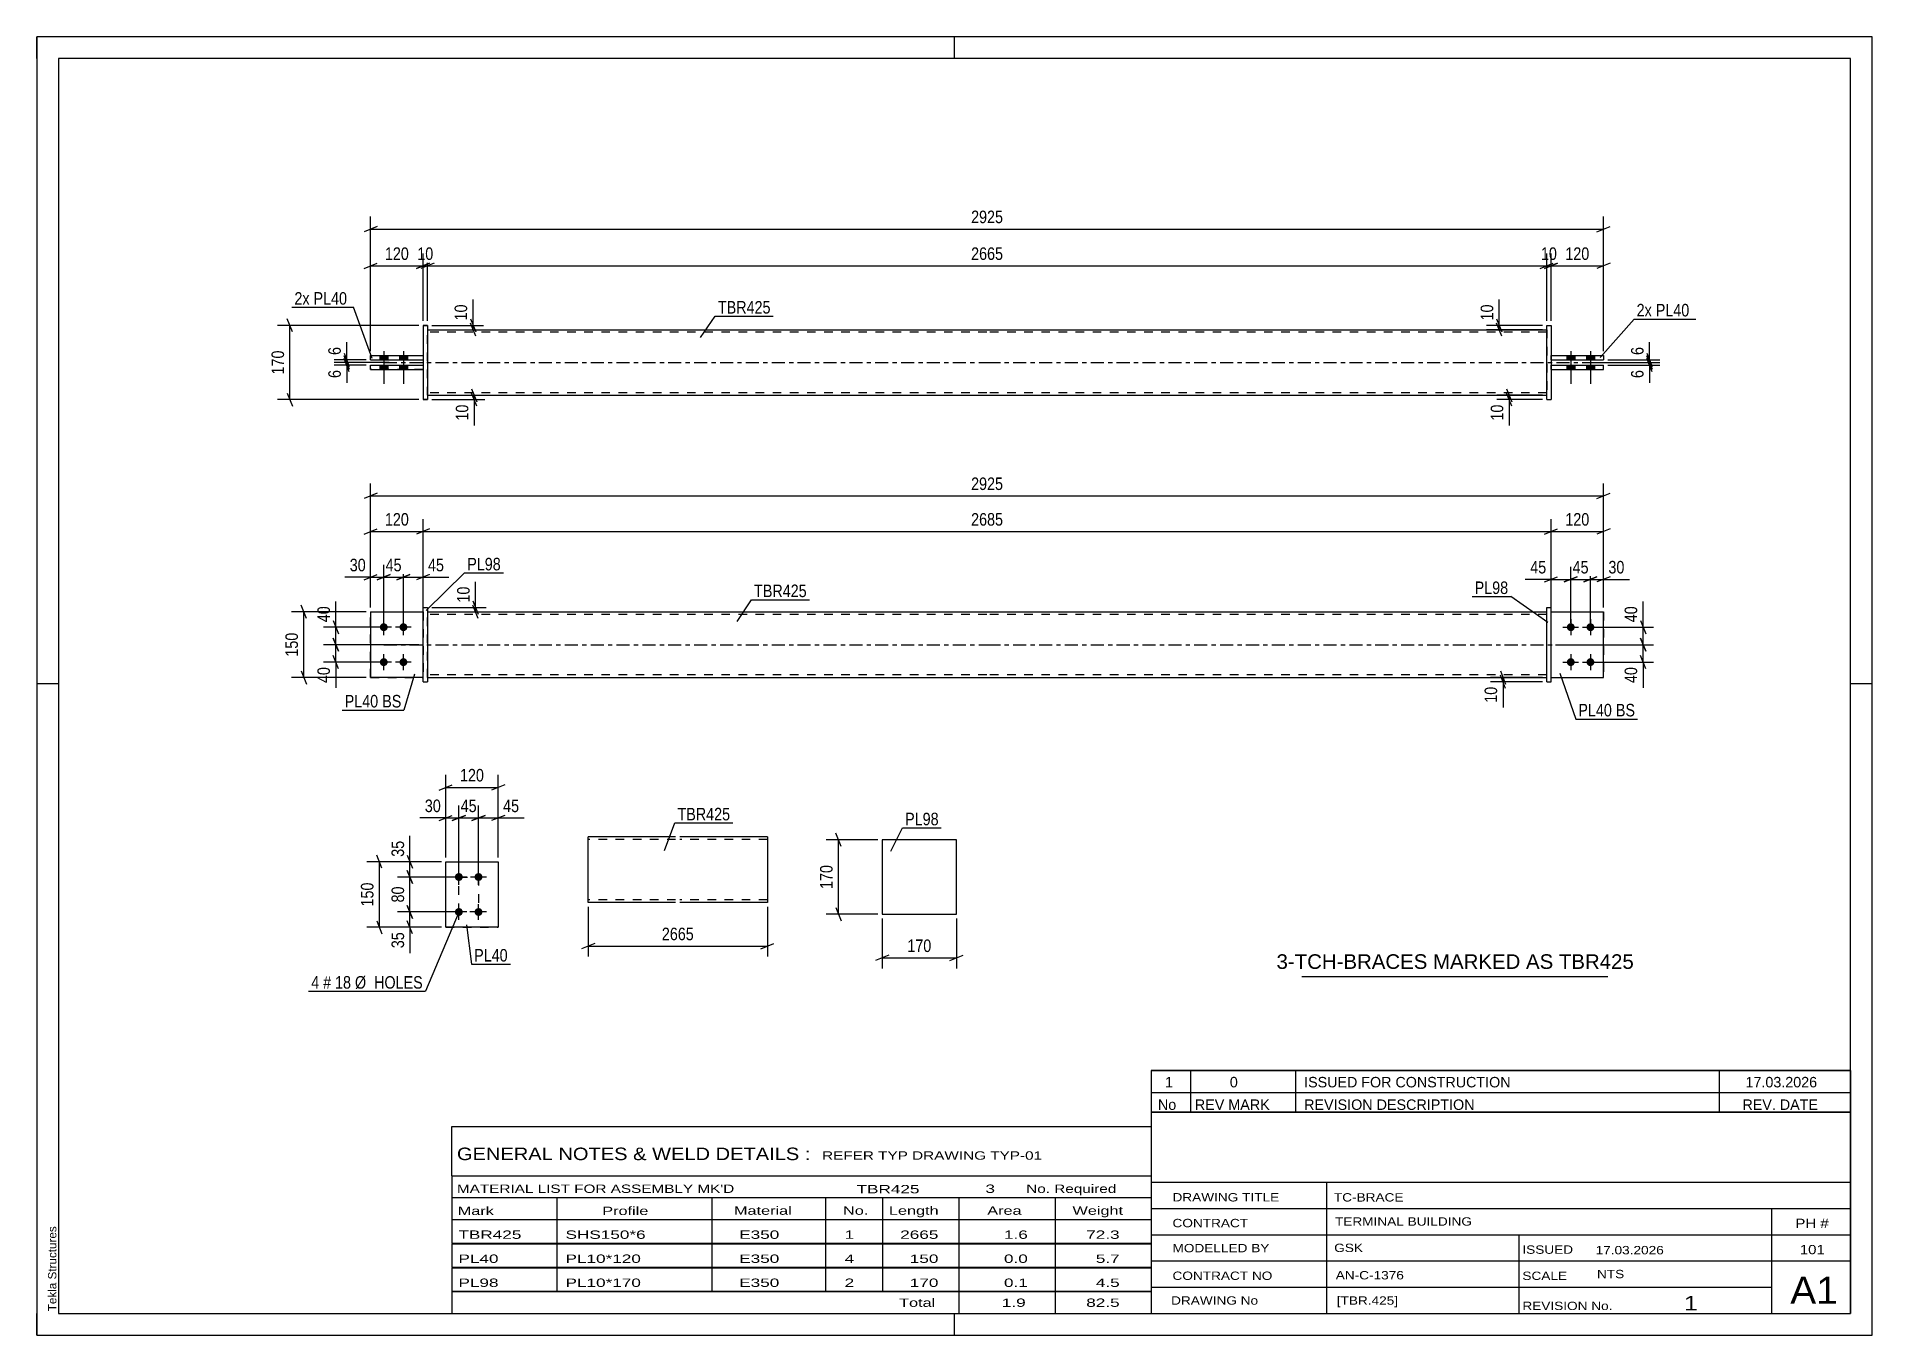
# Model space of a CAD drawing. Header units: millimetres. Extents: x 0 to 420, y 0 to 297.
import ezdxf

# ---------------------------------------------------------------- set-up
doc = ezdxf.new("R2010")
doc.units = ezdxf.units.MM
doc.linetypes.add('DXK_LINE_DOT2', pattern=[3.9198, 1.9599, -1.9599])
doc.linetypes.add('DXK_LINE_DOT3', pattern=[5.9187, 2.979, -0.9799, 0.9799, -0.9799])
doc.styles.add('Arial', font='ARIAL.TTF', dxfattribs={"height": 0.2})
doc.styles.add('Arial Narrow', font='ARIALN.TTF', dxfattribs={"height": 0.2})

# ---------------------------------------------------------------- blocks, each defined once
blk = doc.blocks.new('Unknown-580574120-1163')
at = {"color": 5, "linetype": 'Continuous'}
for p, q in [((420, 297), (0, 297)), ((0, 297), (0, 0)), ((0, 292), (0, 297)), ((210, 292), (210, 297)), ((420, 0), (420, 297)), ((415, 292), (5, 292)), ((5, 292), (5, 5)), ((415, 5), (415, 292)), ((5, 149), (0, 149)), ((420, 149), (415, 149)), ((0, 0), (0, 5)), ((5, 5), (415, 5)), ((210, 0), (210, 5)), ((0, 0), (420, 0))]:
    blk.add_line(p, q, dxfattribs=at)
at = {"color": 174, "linetype": 'Continuous', "style": 'Arial'}
blk.add_text('Tekla Structures', height=1.9102, rotation=90, dxfattribs=at).set_placement((4.5, 5.5))
blk = doc.blocks.new('Part-580574120-1761 - 1733')
at = {"color": 2, "linetype": 'Continuous'}
for p, q in [((76.41, 165.45), (88.41, 165.45)), ((76.41, 165.45), (76.41, 150.45)), ((88.41, 150.45), (76.41, 150.45)), ((76.41, 150.45), (76.41, 150.45))]:
    blk.add_line(p, q, dxfattribs=at)
at = {"color": 7, "linetype": 'DXK_LINE_DOT2'}
for p, q in [((76.41, 165.45), (88.41, 165.45)), ((88.41, 165.45), (88.41, 165.45)), ((88.41, 165.45), (88.41, 150.45)), ((76.41, 150.45), (88.41, 150.45))]:
    blk.add_line(p, q, dxfattribs=at)
blk = doc.blocks.new('Bolt-580574120-1735 - 1733')
at = {"linetype": 'Continuous'}
for points in [[(79.41, 162.85), (79.6, 162.83), (79.78, 162.78), (79.94, 162.68), (80.08, 162.56), (80.19, 162.4), (80.27, 162.23), (80.3, 162.05), (80.3, 161.86), (80.27, 161.68), (80.19, 161.5), (80.08, 161.35), (79.94, 161.23), (79.78, 161.13), (79.6, 161.07), (79.41, 161.05), (79.22, 161.07), (79.04, 161.13), (78.88, 161.23), (78.74, 161.35), (78.63, 161.5), (78.55, 161.68), (78.51, 161.86), (78.51, 162.05), (78.55, 162.23), (78.63, 162.4), (78.74, 162.56), (78.88, 162.68), (79.04, 162.78), (79.22, 162.83)], [(83.91, 162.85), (84.1, 162.83), (84.28, 162.78), (84.44, 162.68), (84.58, 162.56), (84.69, 162.4), (84.77, 162.23), (84.8, 162.05), (84.8, 161.86), (84.77, 161.68), (84.69, 161.5), (84.58, 161.35), (84.44, 161.23), (84.28, 161.13), (84.1, 161.07), (83.91, 161.05), (83.72, 161.07), (83.54, 161.13), (83.38, 161.23), (83.24, 161.35), (83.13, 161.5), (83.05, 161.68), (83.01, 161.86), (83.01, 162.05), (83.05, 162.23), (83.13, 162.4), (83.24, 162.56), (83.38, 162.68), (83.54, 162.78), (83.72, 162.83)], [(79.41, 154.85), (79.6, 154.83), (79.78, 154.78), (79.94, 154.68), (80.08, 154.56), (80.19, 154.4), (80.27, 154.23), (80.3, 154.05), (80.3, 153.86), (80.27, 153.68), (80.19, 153.5), (80.08, 153.35), (79.94, 153.23), (79.78, 153.13), (79.6, 153.07), (79.41, 153.05), (79.22, 153.07), (79.04, 153.13), (78.88, 153.23), (78.74, 153.35), (78.63, 153.5), (78.55, 153.68), (78.51, 153.86), (78.51, 154.05), (78.55, 154.23), (78.63, 154.4), (78.74, 154.56), (78.88, 154.68), (79.04, 154.78), (79.22, 154.83)], [(83.91, 154.85), (84.1, 154.83), (84.28, 154.78), (84.44, 154.68), (84.58, 154.56), (84.69, 154.4), (84.77, 154.23), (84.8, 154.05), (84.8, 153.86), (84.77, 153.68), (84.69, 153.5), (84.58, 153.35), (84.44, 153.23), (84.28, 153.13), (84.1, 153.07), (83.91, 153.05), (83.72, 153.07), (83.54, 153.13), (83.38, 153.23), (83.24, 153.35), (83.13, 153.5), (83.05, 153.68), (83.01, 153.86), (83.01, 154.05), (83.05, 154.23), (83.13, 154.4), (83.24, 154.56), (83.38, 154.68), (83.54, 154.78), (83.72, 154.83)]]:
    blk.add_hatch(color=1, dxfattribs=at).paths.add_polyline_path(points)
at = {"color": 1, "linetype": 'Continuous'}
for p, q in [((81.21, 161.95), (77.61, 161.95)), ((79.41, 160.15), (79.41, 163.75)), ((85.71, 161.95), (82.11, 161.95)), ((83.91, 160.15), (83.91, 163.75)), ((79.41, 152.15), (79.41, 155.75)), ((83.91, 152.15), (83.91, 155.75)), ((81.21, 153.95), (77.61, 153.95)), ((85.71, 153.95), (82.11, 153.95))]:
    blk.add_line(p, q, dxfattribs=at)
blk = doc.blocks.new('Bolt-580574120-1736 - 1733')
at = {"linetype": 'Continuous'}
for points in [[(351.01, 162.85), (351.2, 162.83), (351.38, 162.78), (351.54, 162.68), (351.68, 162.56), (351.79, 162.4), (351.87, 162.23), (351.9, 162.05), (351.9, 161.86), (351.87, 161.68), (351.79, 161.5), (351.68, 161.35), (351.54, 161.23), (351.38, 161.13), (351.2, 161.07), (351.01, 161.05), (350.82, 161.07), (350.64, 161.13), (350.48, 161.23), (350.34, 161.35), (350.23, 161.5), (350.15, 161.68), (350.11, 161.86), (350.11, 162.05), (350.15, 162.23), (350.23, 162.4), (350.34, 162.56), (350.48, 162.68), (350.64, 162.78), (350.82, 162.83)], [(355.51, 162.85), (355.7, 162.83), (355.88, 162.78), (356.04, 162.68), (356.18, 162.56), (356.29, 162.4), (356.37, 162.23), (356.4, 162.05), (356.4, 161.86), (356.37, 161.68), (356.29, 161.5), (356.18, 161.35), (356.04, 161.23), (355.88, 161.13), (355.7, 161.07), (355.51, 161.05), (355.32, 161.07), (355.14, 161.13), (354.98, 161.23), (354.84, 161.35), (354.73, 161.5), (354.65, 161.68), (354.61, 161.86), (354.61, 162.05), (354.65, 162.23), (354.73, 162.4), (354.84, 162.56), (354.98, 162.68), (355.14, 162.78), (355.32, 162.83)], [(351.01, 154.85), (351.2, 154.83), (351.38, 154.78), (351.54, 154.68), (351.68, 154.56), (351.79, 154.4), (351.87, 154.23), (351.9, 154.05), (351.9, 153.86), (351.87, 153.68), (351.79, 153.5), (351.68, 153.35), (351.54, 153.23), (351.38, 153.13), (351.2, 153.07), (351.01, 153.05), (350.82, 153.07), (350.64, 153.13), (350.48, 153.23), (350.34, 153.35), (350.23, 153.5), (350.15, 153.68), (350.11, 153.86), (350.11, 154.05), (350.15, 154.23), (350.23, 154.4), (350.34, 154.56), (350.48, 154.68), (350.64, 154.78), (350.82, 154.83)], [(355.51, 154.85), (355.7, 154.83), (355.88, 154.78), (356.04, 154.68), (356.18, 154.56), (356.29, 154.4), (356.37, 154.23), (356.4, 154.05), (356.4, 153.86), (356.37, 153.68), (356.29, 153.5), (356.18, 153.35), (356.04, 153.23), (355.88, 153.13), (355.7, 153.07), (355.51, 153.05), (355.32, 153.07), (355.14, 153.13), (354.98, 153.23), (354.84, 153.35), (354.73, 153.5), (354.65, 153.68), (354.61, 153.86), (354.61, 154.05), (354.65, 154.23), (354.73, 154.4), (354.84, 154.56), (354.98, 154.68), (355.14, 154.78), (355.32, 154.83)]]:
    blk.add_hatch(color=1, dxfattribs=at).paths.add_polyline_path(points)
at = {"color": 1, "linetype": 'Continuous'}
for p, q in [((349.21, 161.95), (352.81, 161.95)), ((351.01, 163.75), (351.01, 160.15)), ((353.71, 161.95), (357.31, 161.95)), ((355.51, 163.75), (355.51, 160.15)), ((351.01, 155.75), (351.01, 152.15)), ((355.51, 155.75), (355.51, 152.15)), ((349.21, 153.95), (352.81, 153.95)), ((353.71, 153.95), (357.31, 153.95))]:
    blk.add_line(p, q, dxfattribs=at)
blk = doc.blocks.new('Part-580574120-1741 - 1733')
at = {"color": 2, "linetype": 'Continuous'}
for p, q in [((89.41, 165.45), (217.41, 165.45)), ((217.51, 165.45), (345.51, 165.45)), ((89.41, 150.45), (217.41, 150.45)), ((217.51, 150.45), (345.51, 150.45))]:
    blk.add_line(p, q, dxfattribs=at)
at = {"color": 7, "linetype": 'DXK_LINE_DOT2'}
for p, q in [((89.41, 150.45), (89.41, 165.45)), ((217.41, 164.85), (89.41, 164.85)), ((345.51, 164.85), (217.51, 164.85)), ((345.51, 150.45), (345.51, 165.45)), ((217.41, 151.05), (89.41, 151.05)), ((345.51, 151.05), (217.51, 151.05))]:
    blk.add_line(p, q, dxfattribs=at)
at = {"color": 7, "linetype": 'DXK_LINE_DOT3'}
for p, q in [((79.41, 157.95), (217.41, 157.95)), ((217.51, 157.95), (355.51, 157.95))]:
    blk.add_line(p, q, dxfattribs=at)
blk = doc.blocks.new('Part-580574120-1756 - 1733')
at = {"color": 2, "linetype": 'Continuous'}
for p, q in [((88.41, 166.45), (89.41, 166.45)), ((88.41, 149.45), (88.41, 166.45)), ((89.41, 166.45), (89.41, 166.45)), ((89.41, 166.45), (89.41, 149.45)), ((88.41, 149.45), (89.41, 149.45))]:
    blk.add_line(p, q, dxfattribs=at)
at = {"color": 7, "linetype": 'DXK_LINE_DOT2'}
for p, q in [((88.41, 166.45), (89.41, 166.45)), ((88.41, 149.45), (89.41, 149.45))]:
    blk.add_line(p, q, dxfattribs=at)
blk = doc.blocks.new('Part-580574120-1766 - 1733')
at = {"color": 7, "linetype": 'DXK_LINE_DOT2'}
for p, q in [((76.41, 165.45), (88.41, 165.45)), ((76.41, 165.45), (88.41, 165.45)), ((76.41, 150.45), (76.41, 165.45)), ((88.41, 165.45), (88.41, 165.45)), ((88.41, 165.45), (88.41, 150.45)), ((76.41, 150.45), (88.41, 150.45)), ((88.41, 150.45), (76.41, 150.45)), ((76.41, 150.45), (76.41, 150.45))]:
    blk.add_line(p, q, dxfattribs=at)
blk = doc.blocks.new('Part-580574120-1771 - 1733')
at = {"color": 2, "linetype": 'Continuous'}
for p, q in [((345.51, 166.45), (346.51, 166.45)), ((345.51, 149.45), (345.51, 166.45)), ((346.51, 149.45), (346.51, 166.45)), ((345.51, 149.45), (345.51, 149.45)), ((345.51, 149.45), (346.51, 149.45))]:
    blk.add_line(p, q, dxfattribs=at)
at = {"color": 7, "linetype": 'DXK_LINE_DOT2'}
for p, q in [((345.51, 166.45), (346.51, 166.45)), ((345.51, 149.45), (346.51, 149.45))]:
    blk.add_line(p, q, dxfattribs=at)
blk = doc.blocks.new('Part-580574120-1796 - 1733')
at = {"color": 2, "linetype": 'Continuous'}
for p, q in [((346.51, 165.45), (358.51, 165.45)), ((358.51, 165.45), (358.51, 165.45)), ((358.51, 150.45), (358.51, 165.45)), ((346.51, 150.45), (358.51, 150.45))]:
    blk.add_line(p, q, dxfattribs=at)
at = {"color": 7, "linetype": 'DXK_LINE_DOT2'}
for p, q in [((346.51, 165.45), (358.51, 165.45)), ((346.51, 150.45), (346.51, 165.45)), ((358.51, 165.45), (358.51, 165.45)), ((346.51, 150.45), (346.51, 150.45)), ((346.51, 150.45), (358.51, 150.45))]:
    blk.add_line(p, q, dxfattribs=at)
blk = doc.blocks.new('Part-580574120-1801 - 1733')
at = {"color": 7, "linetype": 'DXK_LINE_DOT2'}
for p, q in [((346.51, 165.45), (358.51, 165.45)), ((346.51, 150.45), (346.51, 165.45)), ((346.51, 165.45), (358.51, 165.45)), ((358.51, 165.45), (358.51, 165.45)), ((358.51, 165.45), (358.51, 150.45)), ((346.51, 150.45), (346.51, 150.45)), ((346.51, 150.45), (358.51, 150.45)), ((346.51, 150.45), (358.51, 150.45))]:
    blk.add_line(p, q, dxfattribs=at)
blk = doc.blocks.new('Part-580574120-1418 - 1390')
at = {"color": 2, "linetype": 'Continuous'}
for p, q in [((346.51, 224.09), (358.51, 224.09)), ((346.51, 223.09), (358.51, 223.09)), ((358.51, 224.09), (358.51, 223.09))]:
    blk.add_line(p, q, dxfattribs=at)
at = {"color": 7, "linetype": 'DXK_LINE_DOT2'}
for p, q in [((346.51, 223.09), (346.51, 224.09)), ((346.51, 224.09), (358.51, 224.09)), ((346.51, 223.09), (358.51, 223.09)), ((358.51, 224.09), (358.51, 224.09))]:
    blk.add_line(p, q, dxfattribs=at)
blk = doc.blocks.new('Part-580574120-1440 - 1390')
at = {"color": 2, "linetype": 'Continuous'}
for p, q in [((89.41, 229.99), (217.41, 229.99)), ((217.51, 229.99), (345.51, 229.99)), ((89.41, 214.99), (217.41, 214.99)), ((217.51, 214.99), (345.51, 214.99))]:
    blk.add_line(p, q, dxfattribs=at)
at = {"color": 7, "linetype": 'DXK_LINE_DOT2'}
for p, q in [((89.41, 214.99), (89.41, 229.99)), ((217.41, 229.39), (89.41, 229.39)), ((345.51, 229.39), (217.51, 229.39)), ((345.51, 229.99), (345.51, 214.99)), ((217.41, 215.59), (89.41, 215.59)), ((345.51, 215.59), (217.51, 215.59))]:
    blk.add_line(p, q, dxfattribs=at)
at = {"color": 7, "linetype": 'DXK_LINE_DOT3'}
for p, q in [((79.41, 222.49), (217.41, 222.49)), ((217.51, 222.49), (355.51, 222.49))]:
    blk.add_line(p, q, dxfattribs=at)
blk = doc.blocks.new('Bolt-580574120-1424 - 1390')
at = {"linetype": 'Continuous'}
for points in [[(78.51, 223.09), (80.31, 223.09), (80.31, 224.09), (78.51, 224.09)], [(78.51, 223.09), (80.31, 223.09), (80.31, 224.09), (78.51, 224.09)], [(83.01, 223.09), (84.81, 223.09), (84.81, 224.09), (83.01, 224.09)], [(83.01, 223.09), (84.81, 223.09), (84.81, 224.09), (83.01, 224.09)], [(78.51, 220.89), (80.31, 220.89), (80.31, 221.89), (78.51, 221.89)], [(78.51, 220.89), (80.31, 220.89), (80.31, 221.89), (78.51, 221.89)], [(83.01, 220.89), (84.81, 220.89), (84.81, 221.89), (83.01, 221.89)], [(83.01, 220.89), (84.81, 220.89), (84.81, 221.89), (83.01, 221.89)]]:
    blk.add_hatch(color=1, dxfattribs=at).paths.add_polyline_path(points)
at = {"color": 1, "linetype": 'Continuous'}
for p, q in [((78.51, 224.09), (78.51, 223.09)), ((78.51, 224.09), (78.51, 223.09)), ((79.41, 225.09), (79.41, 217.59)), ((79.41, 225.09), (79.41, 217.59)), ((80.31, 224.09), (80.31, 223.09)), ((80.31, 224.09), (80.31, 223.09)), ((83.01, 224.09), (83.01, 223.09)), ((83.01, 224.09), (83.01, 223.09)), ((83.91, 225.09), (83.91, 217.59)), ((83.91, 225.09), (83.91, 217.59)), ((84.81, 224.09), (84.81, 223.09)), ((84.81, 224.09), (84.81, 223.09)), ((78.51, 221.89), (78.51, 220.89)), ((78.51, 221.89), (78.51, 220.89)), ((80.31, 221.89), (80.31, 220.89)), ((80.31, 221.89), (80.31, 220.89)), ((83.01, 221.89), (83.01, 220.89)), ((83.01, 221.89), (83.01, 220.89)), ((84.81, 221.89), (84.81, 220.89)), ((84.81, 221.89), (84.81, 220.89))]:
    blk.add_line(p, q, dxfattribs=at)
blk = doc.blocks.new('Bolt-580574120-1425 - 1390')
at = {"linetype": 'Continuous'}
for points in [[(351.91, 224.09), (350.11, 224.09), (350.11, 223.09), (351.91, 223.09)], [(351.91, 224.09), (350.11, 224.09), (350.11, 223.09), (351.91, 223.09)], [(356.41, 224.09), (354.61, 224.09), (354.61, 223.09), (356.41, 223.09)], [(356.41, 224.09), (354.61, 224.09), (354.61, 223.09), (356.41, 223.09)], [(351.91, 221.89), (350.11, 221.89), (350.11, 220.89), (351.91, 220.89)], [(351.91, 221.89), (350.11, 221.89), (350.11, 220.89), (351.91, 220.89)], [(356.41, 221.89), (354.61, 221.89), (354.61, 220.89), (356.41, 220.89)], [(356.41, 221.89), (354.61, 221.89), (354.61, 220.89), (356.41, 220.89)]]:
    blk.add_hatch(color=1, dxfattribs=at).paths.add_polyline_path(points)
at = {"color": 1, "linetype": 'Continuous'}
for p, q in [((350.11, 224.09), (350.11, 223.09)), ((350.11, 224.09), (350.11, 223.09)), ((351.01, 225.09), (351.01, 217.59)), ((351.01, 225.09), (351.01, 217.59)), ((351.91, 224.09), (351.91, 223.09)), ((351.91, 224.09), (351.91, 223.09)), ((354.61, 224.09), (354.61, 223.09)), ((354.61, 224.09), (354.61, 223.09)), ((355.51, 225.09), (355.51, 217.59)), ((355.51, 225.09), (355.51, 217.59)), ((356.41, 224.09), (356.41, 223.09)), ((356.41, 224.09), (356.41, 223.09)), ((350.11, 221.89), (350.11, 220.89)), ((350.11, 221.89), (350.11, 220.89)), ((351.91, 221.89), (351.91, 220.89)), ((351.91, 221.89), (351.91, 220.89)), ((354.61, 221.89), (354.61, 220.89)), ((354.61, 221.89), (354.61, 220.89)), ((356.41, 221.89), (356.41, 220.89)), ((356.41, 221.89), (356.41, 220.89))]:
    blk.add_line(p, q, dxfattribs=at)
blk = doc.blocks.new('Part-580574120-1445 - 1390')
at = {"color": 2, "linetype": 'Continuous'}
for p, q in [((346.51, 221.89), (358.51, 221.89)), ((346.51, 220.89), (358.51, 220.89)), ((358.51, 220.89), (358.51, 221.89))]:
    blk.add_line(p, q, dxfattribs=at)
at = {"color": 7, "linetype": 'DXK_LINE_DOT2'}
for p, q in [((346.51, 220.89), (346.51, 221.89)), ((346.51, 221.89), (358.51, 221.89)), ((346.51, 220.89), (358.51, 220.89))]:
    blk.add_line(p, q, dxfattribs=at)
blk = doc.blocks.new('Part-580574120-1446 - 1390')
at = {"color": 2, "linetype": 'Continuous'}
for p, q in [((345.51, 230.99), (345.51, 230.99)), ((345.51, 213.99), (345.51, 230.99)), ((345.51, 230.99), (346.51, 230.99)), ((346.51, 230.99), (346.51, 230.99)), ((346.51, 230.99), (346.51, 213.99)), ((345.51, 213.99), (346.51, 213.99)), ((345.51, 213.99), (345.51, 213.99)), ((346.51, 213.99), (346.51, 213.99))]:
    blk.add_line(p, q, dxfattribs=at)
at = {"color": 7, "linetype": 'DXK_LINE_DOT2'}
for p, q in [((345.51, 230.99), (345.51, 230.99)), ((345.51, 230.99), (346.51, 230.99)), ((345.51, 213.99), (346.51, 213.99))]:
    blk.add_line(p, q, dxfattribs=at)
blk = doc.blocks.new('Part-580574120-1451 - 1390')
at = {"color": 2, "linetype": 'Continuous'}
for p, q in [((76.41, 224.09), (88.41, 224.09)), ((76.41, 223.09), (76.41, 224.09)), ((76.41, 223.09), (88.41, 223.09)), ((76.41, 223.09), (76.41, 223.09))]:
    blk.add_line(p, q, dxfattribs=at)
at = {"color": 7, "linetype": 'DXK_LINE_DOT2'}
for p, q in [((76.41, 224.09), (88.41, 224.09)), ((76.41, 224.09), (76.41, 224.09)), ((76.41, 223.09), (88.41, 223.09)), ((88.41, 224.09), (88.41, 223.09))]:
    blk.add_line(p, q, dxfattribs=at)
blk = doc.blocks.new('Part-580574120-1456 - 1390')
at = {"color": 2, "linetype": 'Continuous'}
for p, q in [((76.41, 221.89), (88.41, 221.89)), ((76.41, 220.89), (76.41, 221.89)), ((76.41, 220.89), (88.41, 220.89)), ((76.41, 220.89), (76.41, 220.89))]:
    blk.add_line(p, q, dxfattribs=at)
at = {"color": 7, "linetype": 'DXK_LINE_DOT2'}
for p, q in [((76.41, 221.89), (88.41, 221.89)), ((88.41, 220.89), (76.41, 220.89)), ((88.41, 221.89), (88.41, 220.89))]:
    blk.add_line(p, q, dxfattribs=at)
blk = doc.blocks.new('Part-580574120-1457 - 1390')
at = {"color": 2, "linetype": 'Continuous'}
for p, q in [((88.41, 230.99), (89.41, 230.99)), ((88.41, 230.99), (88.41, 213.99)), ((89.41, 230.99), (89.41, 230.99)), ((89.41, 230.99), (89.41, 213.99)), ((89.41, 213.99), (88.41, 213.99)), ((88.41, 213.99), (88.41, 213.99))]:
    blk.add_line(p, q, dxfattribs=at)
at = {"color": 7, "linetype": 'DXK_LINE_DOT2'}
for p, q in [((89.41, 230.99), (88.41, 230.99)), ((89.41, 230.99), (89.41, 230.99)), ((88.41, 213.99), (89.41, 213.99))]:
    blk.add_line(p, q, dxfattribs=at)
blk = doc.blocks.new('Part-580574120-2157 - 2117')
at = {"color": 2, "linetype": 'Continuous'}
for p, q in [((93.59, 108.31), (105.59, 108.31)), ((93.59, 93.31), (93.59, 108.31)), ((105.59, 108.31), (105.59, 108.31)), ((105.59, 108.31), (105.59, 93.31)), ((105.59, 93.31), (93.59, 93.31)), ((93.59, 93.31), (93.59, 93.31))]:
    blk.add_line(p, q, dxfattribs=at)
at = {"color": 7, "linetype": 'DXK_LINE_DOT2'}
for p, q in [((93.59, 108.31), (105.59, 108.31)), ((93.59, 93.31), (105.59, 93.31)), ((93.59, 93.31), (93.59, 93.31))]:
    blk.add_line(p, q, dxfattribs=at)
blk = doc.blocks.new('Bolt-580574120-2152 - 2117')
at = {"linetype": 'Continuous'}
for points in [[(96.59, 103.91), (96.4, 103.93), (96.22, 103.99), (96.06, 104.09), (95.92, 104.21), (95.81, 104.36), (95.74, 104.54), (95.7, 104.72), (95.7, 104.91), (95.74, 105.09), (95.81, 105.26), (95.92, 105.42), (96.06, 105.54), (96.22, 105.64), (96.4, 105.69), (96.59, 105.71), (96.78, 105.69), (96.96, 105.64), (97.12, 105.54), (97.26, 105.42), (97.37, 105.26), (97.45, 105.09), (97.49, 104.91), (97.49, 104.72), (97.45, 104.54), (97.37, 104.36), (97.26, 104.21), (97.12, 104.09), (96.96, 103.99), (96.78, 103.93)], [(101.09, 103.91), (100.9, 103.93), (100.72, 103.99), (100.56, 104.09), (100.42, 104.21), (100.31, 104.36), (100.24, 104.54), (100.2, 104.72), (100.2, 104.91), (100.24, 105.09), (100.31, 105.26), (100.42, 105.42), (100.56, 105.54), (100.72, 105.64), (100.9, 105.69), (101.09, 105.71), (101.28, 105.69), (101.46, 105.64), (101.62, 105.54), (101.76, 105.42), (101.87, 105.26), (101.95, 105.09), (101.99, 104.91), (101.99, 104.72), (101.95, 104.54), (101.87, 104.36), (101.76, 104.21), (101.62, 104.09), (101.46, 103.99), (101.28, 103.93)], [(96.59, 95.91), (96.4, 95.93), (96.22, 95.99), (96.06, 96.09), (95.92, 96.21), (95.81, 96.36), (95.74, 96.54), (95.7, 96.72), (95.7, 96.91), (95.74, 97.09), (95.81, 97.26), (95.92, 97.42), (96.06, 97.54), (96.22, 97.64), (96.4, 97.69), (96.59, 97.71), (96.78, 97.69), (96.96, 97.64), (97.12, 97.54), (97.26, 97.42), (97.37, 97.26), (97.45, 97.09), (97.49, 96.91), (97.49, 96.72), (97.45, 96.54), (97.37, 96.36), (97.26, 96.21), (97.12, 96.09), (96.96, 95.99), (96.78, 95.93)], [(101.09, 95.91), (100.9, 95.93), (100.72, 95.99), (100.56, 96.09), (100.42, 96.21), (100.31, 96.36), (100.24, 96.54), (100.2, 96.72), (100.2, 96.91), (100.24, 97.09), (100.31, 97.26), (100.42, 97.42), (100.56, 97.54), (100.72, 97.64), (100.9, 97.69), (101.09, 97.71), (101.28, 97.69), (101.46, 97.64), (101.62, 97.54), (101.76, 97.42), (101.87, 97.26), (101.95, 97.09), (101.99, 96.91), (101.99, 96.72), (101.95, 96.54), (101.87, 96.36), (101.76, 96.21), (101.62, 96.09), (101.46, 95.99), (101.28, 95.93)]]:
    blk.add_hatch(color=1, dxfattribs=at).paths.add_polyline_path(points)
at = {"color": 1, "linetype": 'Continuous'}
for p, q in [((96.59, 103.01), (96.59, 106.61)), ((101.09, 103.01), (101.09, 106.61)), ((98.39, 104.81), (94.79, 104.81)), ((102.89, 104.81), (99.29, 104.81)), ((98.39, 96.81), (94.79, 96.81)), ((96.59, 95.01), (96.59, 98.61)), ((102.89, 96.81), (99.29, 96.81)), ((101.09, 95.01), (101.09, 98.61))]:
    blk.add_line(p, q, dxfattribs=at)
blk = doc.blocks.new('Part-580574120-2288 - 2282')
at = {"color": 2, "linetype": 'Continuous'}
for p, q in [((210.45, 113.31), (193.45, 113.31)), ((193.45, 113.31), (193.45, 96.31)), ((210.45, 96.31), (210.45, 113.31)), ((193.45, 96.31), (210.45, 96.31))]:
    blk.add_line(p, q, dxfattribs=at)
blk = doc.blocks.new('Part-580574120-2314 - 2307')
at = {"color": 2, "linetype": 'Continuous'}
for p, q in [((146.19, 114.01), (126.19, 114.01)), ((126.19, 99.1), (126.19, 114.01)), ((167.19, 114.01), (147.19, 114.01)), ((167.19, 114.01), (167.19, 113.92)), ((167.19, 113.92), (167.19, 112.81)), ((167.19, 112.81), (167.19, 99.01)), ((126.19, 99.01), (126.19, 99.1)), ((146.19, 99.01), (126.19, 99.01)), ((167.19, 99.01), (147.19, 99.01))]:
    blk.add_line(p, q, dxfattribs=at)
at = {"color": 7, "linetype": 'DXK_LINE_DOT2'}
for p, q in [((146.19, 113.41), (126.19, 113.41)), ((167.19, 113.41), (147.19, 113.41)), ((167.19, 113.66), (167.19, 112.81)), ((126.19, 99.61), (126.19, 99.66)), ((146.19, 99.61), (126.19, 99.61)), ((126.19, 99.01), (126.19, 99.01)), ((167.19, 99.61), (147.19, 99.61)), ((167.19, 99.66), (167.19, 99.75)), ((167.19, 99.61), (167.19, 99.66)), ((167.19, 99.61), (167.19, 99.66))]:
    blk.add_line(p, q, dxfattribs=at)
blk = doc.blocks.new('Rectangle-580574120-2267 - 2117')
at = {"color": 1, "linetype": 'DXK_LINE_DOT2'}
blk.add_lwpolyline([(96.59, 104.81), (101.09, 104.81), (101.09, 96.81), (96.59, 96.81), (96.59, 104.81)], close=True, dxfattribs=at)
blk = doc.blocks.new('StraightDimension-580574120-1850 - 1733')
at = {"color": 7, "linetype": 'Continuous'}
for p, q in [((76.41, 166.45), (76.41, 194.83)), ((358.51, 166.45), (358.51, 194.83)), ((77.91, 192.58), (74.91, 191.38)), ((76.41, 191.98), (358.51, 191.98)), ((357.01, 191.38), (360.01, 192.58))]:
    blk.add_line(p, q, dxfattribs=at)
at = {"color": 0}
blk.add_wipeout([(221.72, 192.73), (221.72, 196.93), (213.2, 196.93), (213.2, 192.73)], dxfattribs=at)
at = {"color": 3, "style": 'Arial Narrow'}
blk.add_text('2925', height=2.863, dxfattribs=at).set_placement((213.8, 193.33))
blk = doc.blocks.new('StraightDimension-580574120-1879 - 1733')
at = {"color": 7, "linetype": 'Continuous'}
for p, q in [((356.51, 161.95), (369.95, 161.95)), ((366.95, 163.45), (368.15, 160.45)), ((367.55, 157.95), (367.55, 161.95)), ((347.51, 157.95), (369.95, 157.95)), ((368.15, 156.45), (366.95, 159.45))]:
    blk.add_line(p, q, dxfattribs=at)
at = {"color": 0}
blk.add_wipeout([(366.8, 167.34), (362.6, 167.34), (362.6, 162.48), (366.8, 162.48)], dxfattribs=at)
at = {"color": 7, "linetype": 'Continuous'}
blk.add_line((367.55, 161.95), (367.55, 167.86), dxfattribs=at)
blk.add_line((367.55, 161.95), (367.55, 167.86), dxfattribs=at)
at = {"color": 3, "style": 'Arial Narrow'}
blk.add_text('40', height=2.863, rotation=90.0002, dxfattribs=at).set_placement((366.2, 163.08))
blk = doc.blocks.new('StraightDimension-580574120-1994 - 1733')
at = {"color": 7, "linetype": 'Continuous'}
for p, q in [((87.41, 157.95), (65.59, 157.95)), ((67.84, 159.45), (69.04, 156.45)), ((69.04, 152.45), (67.84, 155.45)), ((68.44, 153.95), (68.44, 157.95)), ((78.41, 153.95), (65.59, 153.95))]:
    blk.add_line(p, q, dxfattribs=at)
at = {"color": 0}
blk.add_wipeout([(67.69, 153.43), (63.49, 153.43), (63.49, 148.57), (67.69, 148.57)], dxfattribs=at)
at = {"color": 7, "linetype": 'Continuous'}
blk.add_line((68.44, 153.95), (68.44, 148.05), dxfattribs=at)
blk.add_line((68.44, 153.95), (68.44, 148.05), dxfattribs=at)
at = {"color": 3, "style": 'Arial Narrow'}
blk.add_text('40', height=2.863, rotation=90.0002, dxfattribs=at).set_placement((67.09, 149.17))
blk = doc.blocks.new('StraightDimension-580574120-1889 - 1733')
at = {"color": 7, "linetype": 'Continuous'}
for p, q in [((346.51, 166.45), (346.51, 186.68)), ((358.51, 166.45), (358.51, 186.68)), ((345.01, 183.23), (348.01, 184.43)), ((346.51, 183.83), (358.51, 183.83)), ((360.01, 184.43), (357.01, 183.23))]:
    blk.add_line(p, q, dxfattribs=at)
at = {"color": 0}
blk.add_wipeout([(355.85, 184.58), (355.85, 188.78), (349.17, 188.78), (349.17, 184.58)], dxfattribs=at)
at = {"color": 3, "style": 'Arial Narrow'}
blk.add_text('120', height=2.863, dxfattribs=at).set_placement((349.77, 185.18))
blk = doc.blocks.new('StraightDimension-580574120-1804 - 1733')
at = {"color": 7, "linetype": 'Continuous'}
for p, q in [((354.01, 172.29), (357.01, 173.49)), ((355.51, 162.95), (355.51, 175.74)), ((355.51, 172.89), (358.51, 172.89)), ((360.01, 173.49), (357.01, 172.29)), ((358.51, 166.45), (358.51, 175.74))]:
    blk.add_line(p, q, dxfattribs=at)
at = {"color": 0}
blk.add_wipeout([(363.89, 173.64), (363.89, 177.84), (359.03, 177.84), (359.03, 173.64)], dxfattribs=at)
at = {"color": 7, "linetype": 'Continuous'}
blk.add_line((358.51, 172.89), (364.42, 172.89), dxfattribs=at)
blk.add_line((358.51, 172.89), (364.42, 172.89), dxfattribs=at)
at = {"color": 3, "style": 'Arial Narrow'}
blk.add_text('30', height=2.863, dxfattribs=at).set_placement((359.63, 174.24))
blk = doc.blocks.new('StraightDimension-580574120-1820 - 1733')
at = {"color": 7, "linetype": 'Continuous'}
for p, q in [((349.51, 172.29), (352.51, 173.49)), ((351.01, 162.95), (351.01, 175.74)), ((351.01, 172.89), (355.51, 172.89)), ((357.01, 173.49), (354.01, 172.29)), ((355.51, 162.95), (355.51, 175.74))]:
    blk.add_line(p, q, dxfattribs=at)
at = {"color": 0}
blk.add_wipeout([(355.69, 173.64), (355.69, 177.84), (350.83, 177.84), (350.83, 173.64)], dxfattribs=at)
at = {"color": 3, "style": 'Arial Narrow'}
blk.add_text('45', height=2.863, dxfattribs=at).set_placement((351.43, 174.24))
blk = doc.blocks.new('StraightDimension-580574120-1833 - 1733')
at = {"color": 7, "linetype": 'Continuous'}
for p, q in [((345.01, 172.29), (348.01, 173.49)), ((346.51, 166.45), (346.51, 175.74)), ((346.51, 172.89), (351.01, 172.89)), ((352.51, 173.49), (349.51, 172.29)), ((351.01, 162.95), (351.01, 175.74))]:
    blk.add_line(p, q, dxfattribs=at)
at = {"color": 0}
blk.add_wipeout([(345.98, 173.64), (345.98, 177.84), (341.13, 177.84), (341.13, 173.64)], dxfattribs=at)
at = {"color": 7, "linetype": 'Continuous'}
blk.add_line((346.51, 172.89), (340.6, 172.89), dxfattribs=at)
blk.add_line((346.51, 172.89), (340.6, 172.89), dxfattribs=at)
at = {"color": 3, "style": 'Arial Narrow'}
blk.add_text('45', height=2.863, dxfattribs=at).set_placement((341.73, 174.24))
blk = doc.blocks.new('StraightDimension-580574120-1870 - 1733')
at = {"color": 7, "linetype": 'Continuous'}
for p, q in [((347.51, 157.95), (369.95, 157.95)), ((366.95, 159.45), (368.15, 156.45)), ((368.15, 152.45), (366.95, 155.45)), ((367.55, 153.95), (367.55, 157.95)), ((356.51, 153.95), (369.95, 153.95))]:
    blk.add_line(p, q, dxfattribs=at)
at = {"color": 0}
blk.add_wipeout([(366.8, 153.43), (362.6, 153.43), (362.6, 148.57), (366.8, 148.57)], dxfattribs=at)
at = {"color": 7, "linetype": 'Continuous'}
blk.add_line((367.55, 153.95), (367.55, 148.05), dxfattribs=at)
blk.add_line((367.55, 153.95), (367.55, 148.05), dxfattribs=at)
at = {"color": 3, "style": 'Arial Narrow'}
blk.add_text('40', height=2.863, rotation=90.0002, dxfattribs=at).set_placement((366.2, 149.17))
blk = doc.blocks.new('StraightDimension-580574120-1908 - 1733')
at = {"color": 7, "linetype": 'Continuous'}
for p, q in [((88.41, 158.95), (88.41, 186.68)), ((346.51, 166.45), (346.51, 186.68)), ((89.91, 184.43), (86.91, 183.23)), ((88.41, 183.83), (346.51, 183.83)), ((345.01, 183.23), (348.01, 184.43))]:
    blk.add_line(p, q, dxfattribs=at)
at = {"color": 0}
blk.add_wipeout([(221.72, 184.58), (221.72, 188.78), (213.2, 188.78), (213.2, 184.58)], dxfattribs=at)
at = {"color": 3, "style": 'Arial Narrow'}
blk.add_text('2685', height=2.863, dxfattribs=at).set_placement((213.8, 185.18))
blk = doc.blocks.new('StraightDimension-580574120-1923 - 1733')
at = {"color": 7, "linetype": 'Continuous'}
for p, q in [((76.41, 166.45), (76.41, 186.68)), ((88.41, 158.95), (88.41, 186.68)), ((74.91, 183.23), (77.91, 184.43)), ((76.41, 183.83), (88.41, 183.83)), ((89.91, 184.43), (86.91, 183.23))]:
    blk.add_line(p, q, dxfattribs=at)
at = {"color": 0}
blk.add_wipeout([(85.75, 184.58), (85.75, 188.78), (79.07, 188.78), (79.07, 184.58)], dxfattribs=at)
at = {"color": 3, "style": 'Arial Narrow'}
blk.add_text('120', height=2.863, dxfattribs=at).set_placement((79.67, 185.18))
blk = doc.blocks.new('StraightDimension-580574120-1939 - 1733')
at = {"color": 7, "linetype": 'Continuous'}
for p, q in [((82.41, 172.78), (85.41, 173.98)), ((83.91, 162.95), (83.91, 176.23)), ((83.91, 173.38), (88.41, 173.38)), ((89.91, 173.98), (86.91, 172.78)), ((88.41, 166.45), (88.41, 176.23))]:
    blk.add_line(p, q, dxfattribs=at)
at = {"color": 0}
blk.add_wipeout([(93.79, 174.13), (93.79, 178.33), (88.93, 178.33), (88.93, 174.13)], dxfattribs=at)
at = {"color": 7, "linetype": 'Continuous'}
blk.add_line((88.41, 173.38), (94.32, 173.38), dxfattribs=at)
blk.add_line((88.41, 173.38), (94.32, 173.38), dxfattribs=at)
at = {"color": 3, "style": 'Arial Narrow'}
blk.add_text('45', height=2.863, dxfattribs=at).set_placement((89.53, 174.73))
blk = doc.blocks.new('StraightDimension-580574120-3644 - 1733')
at = {"color": 7, "linetype": 'Continuous'}
for p, q in [((90.41, 166.45), (102.81, 166.45)), ((90.41, 165.45), (102.81, 165.45)), ((99.81, 167.95), (101.01, 164.95)), ((101.01, 163.95), (99.81, 166.95)), ((100.41, 165.45), (100.41, 166.45))]:
    blk.add_line(p, q, dxfattribs=at)
at = {"color": 0}
blk.add_wipeout([(99.66, 171.84), (95.46, 171.84), (95.46, 166.98), (99.66, 166.98)], dxfattribs=at)
at = {"color": 7, "linetype": 'Continuous'}
blk.add_line((100.41, 166.45), (100.41, 172.36), dxfattribs=at)
blk.add_line((100.41, 166.45), (100.41, 172.36), dxfattribs=at)
at = {"color": 3, "style": 'Arial Narrow'}
blk.add_text('10', height=2.863, rotation=90.0002, dxfattribs=at).set_placement((99.06, 167.58))
blk = doc.blocks.new('StraightDimension-580574120-1955 - 1733')
at = {"color": 7, "linetype": 'Continuous'}
for p, q in [((77.91, 172.78), (80.91, 173.98)), ((79.41, 162.95), (79.41, 176.23)), ((79.41, 173.38), (83.91, 173.38)), ((85.41, 173.98), (82.41, 172.78)), ((83.91, 162.95), (83.91, 176.23))]:
    blk.add_line(p, q, dxfattribs=at)
at = {"color": 0}
blk.add_wipeout([(84.09, 174.13), (84.09, 178.33), (79.23, 178.33), (79.23, 174.13)], dxfattribs=at)
at = {"color": 3, "style": 'Arial Narrow'}
blk.add_text('45', height=2.863, dxfattribs=at).set_placement((79.83, 174.73))
blk = doc.blocks.new('StraightDimension-580574120-1968 - 1733')
at = {"color": 7, "linetype": 'Continuous'}
for p, q in [((74.91, 172.78), (77.91, 173.98)), ((76.41, 166.45), (76.41, 176.23)), ((76.41, 173.38), (79.41, 173.38)), ((80.91, 173.98), (77.91, 172.78)), ((79.41, 162.95), (79.41, 176.23))]:
    blk.add_line(p, q, dxfattribs=at)
at = {"color": 0}
blk.add_wipeout([(75.88, 174.13), (75.88, 178.33), (71.03, 178.33), (71.03, 174.13)], dxfattribs=at)
at = {"color": 7, "linetype": 'Continuous'}
blk.add_line((76.41, 173.38), (70.5, 173.38), dxfattribs=at)
blk.add_line((76.41, 173.38), (70.5, 173.38), dxfattribs=at)
at = {"color": 3, "style": 'Arial Narrow'}
blk.add_text('30', height=2.863, dxfattribs=at).set_placement((71.63, 174.73))
blk = doc.blocks.new('StraightDimension-580574120-1985 - 1733')
at = {"color": 7, "linetype": 'Continuous'}
for p, q in [((78.41, 161.95), (65.59, 161.95)), ((67.84, 163.45), (69.04, 160.45)), ((68.44, 157.95), (68.44, 161.95)), ((87.41, 157.95), (65.59, 157.95)), ((69.04, 156.45), (67.84, 159.45))]:
    blk.add_line(p, q, dxfattribs=at)
at = {"color": 0}
blk.add_wipeout([(67.69, 167.34), (63.49, 167.34), (63.49, 162.48), (67.69, 162.48)], dxfattribs=at)
at = {"color": 7, "linetype": 'Continuous'}
blk.add_line((68.44, 161.95), (68.44, 167.86), dxfattribs=at)
blk.add_line((68.44, 161.95), (68.44, 167.86), dxfattribs=at)
at = {"color": 3, "style": 'Arial Narrow'}
blk.add_text('40', height=2.863, rotation=90.0002, dxfattribs=at).set_placement((67.09, 163.08))
blk = doc.blocks.new('StraightDimension-580574120-2004 - 1733')
at = {"color": 7, "linetype": 'Continuous'}
for p, q in [((75.41, 165.45), (58.27, 165.45)), ((61.72, 163.95), (60.52, 166.95)), ((61.12, 150.45), (61.12, 165.45)), ((60.52, 151.95), (61.72, 148.95)), ((75.41, 150.45), (58.27, 150.45))]:
    blk.add_line(p, q, dxfattribs=at)
at = {"color": 0}
blk.add_wipeout([(60.37, 161.3), (56.17, 161.3), (56.17, 154.61), (60.37, 154.61)], dxfattribs=at)
at = {"color": 3, "style": 'Arial Narrow'}
blk.add_text('150', height=2.863, rotation=90.0002, dxfattribs=at).set_placement((59.77, 155.21))
blk = doc.blocks.new('StraightDimension-580574120-3653 - 1733')
at = {"color": 7, "linetype": 'Continuous'}
for p, q in [((334.91, 151.95), (336.11, 148.95)), ((344.51, 150.45), (332.66, 150.45)), ((344.51, 149.45), (332.66, 149.45)), ((336.11, 147.95), (334.91, 150.95)), ((335.51, 149.45), (335.51, 150.45))]:
    blk.add_line(p, q, dxfattribs=at)
at = {"color": 0}
blk.add_wipeout([(334.76, 148.93), (330.56, 148.93), (330.56, 144.07), (334.76, 144.07)], dxfattribs=at)
at = {"color": 7, "linetype": 'Continuous'}
blk.add_line((335.51, 149.45), (335.51, 143.55), dxfattribs=at)
blk.add_line((335.51, 149.45), (335.51, 143.55), dxfattribs=at)
at = {"color": 3, "style": 'Arial Narrow'}
blk.add_text('10', height=2.863, rotation=90.0002, dxfattribs=at).set_placement((334.16, 144.67))
blk = doc.blocks.new('StraightDimension-580574120-1645 - 1390')
at = {"color": 7, "linetype": 'Continuous'}
for p, q in [((359.51, 223.09), (371.41, 223.09)), ((368.41, 224.59), (369.61, 221.59)), ((369.61, 220.99), (368.41, 223.99)), ((369.01, 222.49), (369.01, 223.09)), ((354.26, 222.49), (371.41, 222.49))]:
    blk.add_line(p, q, dxfattribs=at)
at = {"color": 0}
blk.add_wipeout([(368.26, 226.64), (364.06, 226.64), (364.06, 223.61), (368.26, 223.61)], dxfattribs=at)
at = {"color": 7, "linetype": 'Continuous'}
blk.add_line((369.01, 223.09), (369.01, 227.17), dxfattribs=at)
blk.add_line((369.01, 223.09), (369.01, 227.17), dxfattribs=at)
at = {"color": 3, "style": 'Arial Narrow'}
blk.add_text('6', height=2.86, rotation=90.0002, dxfattribs=at).set_placement((367.66, 224.21))
blk = doc.blocks.new('StraightDimension-580574120-1665 - 1390')
at = {"color": 7, "linetype": 'Continuous'}
for p, q in [((58.54, 229.49), (57.34, 232.49)), ((87.41, 230.99), (55.09, 230.99)), ((57.94, 213.99), (57.94, 230.99)), ((57.34, 215.49), (58.54, 212.49)), ((87.41, 213.99), (55.09, 213.99))]:
    blk.add_line(p, q, dxfattribs=at)
at = {"color": 0}
blk.add_wipeout([(57.19, 225.83), (52.99, 225.83), (52.99, 219.15), (57.19, 219.15)], dxfattribs=at)
at = {"color": 3, "style": 'Arial Narrow'}
blk.add_text('170', height=2.863, rotation=90.0002, dxfattribs=at).set_placement((56.59, 219.75))
blk = doc.blocks.new('StraightDimension-580574120-1533 - 1390')
at = {"color": 7, "linetype": 'Continuous'}
for p, q in [((344.51, 214.99), (334.06, 214.99)), ((336.31, 216.49), (337.51, 213.49)), ((337.51, 212.49), (336.31, 215.49)), ((336.91, 213.99), (336.91, 214.99)), ((344.51, 213.99), (334.06, 213.99))]:
    blk.add_line(p, q, dxfattribs=at)
at = {"color": 0}
blk.add_wipeout([(336.16, 213.46), (331.96, 213.46), (331.96, 208.61), (336.16, 208.61)], dxfattribs=at)
at = {"color": 7, "linetype": 'Continuous'}
blk.add_line((336.91, 213.99), (336.91, 208.08), dxfattribs=at)
blk.add_line((336.91, 213.99), (336.91, 208.08), dxfattribs=at)
at = {"color": 3, "style": 'Arial Narrow'}
blk.add_text('10', height=2.863, rotation=90.0002, dxfattribs=at).set_placement((335.56, 209.21))
blk = doc.blocks.new('StraightDimension-580574120-1547 - 1390')
at = {"color": 7, "linetype": 'Continuous'}
for p, q in [((334.01, 232.49), (335.21, 229.49)), ((335.21, 228.49), (334.01, 231.49)), ((344.51, 230.99), (331.76, 230.99)), ((344.51, 229.99), (331.76, 229.99)), ((334.61, 229.99), (334.61, 230.99))]:
    blk.add_line(p, q, dxfattribs=at)
at = {"color": 0}
blk.add_wipeout([(333.86, 236.37), (329.66, 236.37), (329.66, 231.51), (333.86, 231.51)], dxfattribs=at)
at = {"color": 7, "linetype": 'Continuous'}
blk.add_line((334.61, 230.99), (334.61, 236.89), dxfattribs=at)
blk.add_line((334.61, 230.99), (334.61, 236.89), dxfattribs=at)
at = {"color": 3, "style": 'Arial Narrow'}
blk.add_text('10', height=2.863, rotation=90.0002, dxfattribs=at).set_placement((333.26, 232.11))
blk = doc.blocks.new('StraightDimension-580574120-1562 - 1390')
at = {"color": 7, "linetype": 'Continuous'}
for p, q in [((77.91, 253.61), (74.91, 252.41)), ((76.41, 225.09), (76.41, 255.86)), ((76.41, 253.01), (358.51, 253.01)), ((357.01, 252.41), (360.01, 253.61)), ((358.51, 225.09), (358.51, 255.86))]:
    blk.add_line(p, q, dxfattribs=at)
at = {"color": 0}
blk.add_wipeout([(221.72, 253.76), (221.72, 257.96), (213.2, 257.96), (213.2, 253.76)], dxfattribs=at)
at = {"color": 3, "style": 'Arial Narrow'}
blk.add_text('2925', height=2.863, dxfattribs=at).set_placement((213.8, 254.36))
blk = doc.blocks.new('StraightDimension-580574120-1573 - 1390')
at = {"color": 7, "linetype": 'Continuous'}
for p, q in [((344.01, 244), (347.01, 245.2)), ((348.01, 245.2), (345.01, 244)), ((345.51, 231.99), (345.51, 247.45)), ((345.51, 244.6), (346.51, 244.6)), ((346.51, 231.99), (346.51, 247.45))]:
    blk.add_line(p, q, dxfattribs=at)
at = {"color": 0}
blk.add_wipeout([(348.44, 245.35), (348.44, 249.55), (343.58, 249.55), (343.58, 245.35)], dxfattribs=at)
at = {"color": 3, "style": 'Arial Narrow'}
blk.add_text('10', height=2.863, dxfattribs=at).set_placement((344.18, 245.95))
blk = doc.blocks.new('StraightDimension-580574120-1583 - 1390')
at = {"color": 7, "linetype": 'Continuous'}
for p, q in [((90.91, 245.2), (87.91, 244)), ((89.41, 231.99), (89.41, 247.45)), ((89.41, 244.6), (345.51, 244.6)), ((344.01, 244), (347.01, 245.2)), ((345.51, 231.99), (345.51, 247.45))]:
    blk.add_line(p, q, dxfattribs=at)
at = {"color": 0}
blk.add_wipeout([(221.72, 245.35), (221.72, 249.55), (213.2, 249.55), (213.2, 245.35)], dxfattribs=at)
at = {"color": 3, "style": 'Arial Narrow'}
blk.add_text('2665', height=2.863, dxfattribs=at).set_placement((213.8, 245.95))
blk = doc.blocks.new('StraightDimension-580574120-1593 - 1390')
at = {"color": 7, "linetype": 'Continuous'}
for p, q in [((86.91, 244), (89.91, 245.2)), ((90.91, 245.2), (87.91, 244)), ((88.41, 231.99), (88.41, 247.45)), ((88.41, 244.6), (89.41, 244.6)), ((89.41, 231.99), (89.41, 247.45))]:
    blk.add_line(p, q, dxfattribs=at)
at = {"color": 0}
blk.add_wipeout([(91.34, 245.35), (91.34, 249.55), (86.48, 249.55), (86.48, 245.35)], dxfattribs=at)
at = {"color": 3, "style": 'Arial Narrow'}
blk.add_text('10', height=2.863, dxfattribs=at).set_placement((87.08, 245.95))
blk = doc.blocks.new('StraightDimension-580574120-1603 - 1390')
at = {"color": 7, "linetype": 'Continuous'}
for p, q in [((74.91, 244), (77.91, 245.2)), ((76.41, 225.09), (76.41, 247.45)), ((76.41, 244.6), (88.41, 244.6)), ((89.91, 245.2), (86.91, 244)), ((88.41, 231.99), (88.41, 247.45))]:
    blk.add_line(p, q, dxfattribs=at)
at = {"color": 0}
blk.add_wipeout([(85.75, 245.35), (85.75, 249.55), (79.07, 249.55), (79.07, 245.35)], dxfattribs=at)
at = {"color": 3, "style": 'Arial Narrow'}
blk.add_text('120', height=2.863, dxfattribs=at).set_placement((79.67, 245.95))
blk = doc.blocks.new('StraightDimension-580574120-1613 - 1390')
at = {"color": 7, "linetype": 'Continuous'}
for p, q in [((345.01, 244), (348.01, 245.2)), ((346.51, 231.99), (346.51, 247.45)), ((346.51, 244.6), (358.51, 244.6)), ((360.01, 245.2), (357.01, 244)), ((358.51, 225.09), (358.51, 247.45))]:
    blk.add_line(p, q, dxfattribs=at)
at = {"color": 0}
blk.add_wipeout([(355.85, 245.35), (355.85, 249.55), (349.17, 249.55), (349.17, 245.35)], dxfattribs=at)
at = {"color": 3, "style": 'Arial Narrow'}
blk.add_text('120', height=2.863, dxfattribs=at).set_placement((349.77, 245.95))
blk = doc.blocks.new('StraightDimension-580574120-1624 - 1390')
at = {"color": 7, "linetype": 'Continuous'}
for p, q in [((90.41, 214.99), (102.51, 214.99)), ((99.51, 216.49), (100.71, 213.49)), ((100.71, 212.49), (99.51, 215.49)), ((100.11, 213.99), (100.11, 214.99)), ((90.41, 213.99), (102.51, 213.99))]:
    blk.add_line(p, q, dxfattribs=at)
at = {"color": 0}
blk.add_wipeout([(99.36, 213.46), (95.16, 213.46), (95.16, 208.61), (99.36, 208.61)], dxfattribs=at)
at = {"color": 7, "linetype": 'Continuous'}
blk.add_line((100.11, 213.99), (100.11, 208.08), dxfattribs=at)
blk.add_line((100.11, 213.99), (100.11, 208.08), dxfattribs=at)
at = {"color": 3, "style": 'Arial Narrow'}
blk.add_text('10', height=2.863, rotation=90.0002, dxfattribs=at).set_placement((98.76, 209.21))
blk = doc.blocks.new('StraightDimension-580574120-1634 - 1390')
at = {"color": 7, "linetype": 'Continuous'}
for p, q in [((99.24, 232.49), (100.44, 229.49)), ((100.44, 228.49), (99.24, 231.49)), ((90.41, 230.99), (102.24, 230.99)), ((90.41, 229.99), (102.24, 229.99)), ((99.84, 229.99), (99.84, 230.99))]:
    blk.add_line(p, q, dxfattribs=at)
at = {"color": 0}
blk.add_wipeout([(99.09, 236.37), (94.89, 236.37), (94.89, 231.51), (99.09, 231.51)], dxfattribs=at)
at = {"color": 7, "linetype": 'Continuous'}
blk.add_line((99.84, 230.99), (99.84, 236.89), dxfattribs=at)
blk.add_line((99.84, 230.99), (99.84, 236.89), dxfattribs=at)
at = {"color": 3, "style": 'Arial Narrow'}
blk.add_text('10', height=2.863, rotation=90.0002, dxfattribs=at).set_placement((98.49, 232.11))
blk = doc.blocks.new('StraightDimension-580574120-1656 - 1390')
at = {"color": 7, "linetype": 'Continuous'}
for p, q in [((368.41, 223.99), (369.61, 220.99)), ((369.61, 220.39), (368.41, 223.39)), ((354.26, 222.49), (371.41, 222.49)), ((359.51, 221.89), (371.41, 221.89)), ((369.01, 221.89), (369.01, 222.49))]:
    blk.add_line(p, q, dxfattribs=at)
at = {"color": 0}
blk.add_wipeout([(368.26, 221.36), (364.06, 221.36), (364.06, 218.33), (368.26, 218.33)], dxfattribs=at)
at = {"color": 7, "linetype": 'Continuous'}
blk.add_line((369.01, 221.89), (369.01, 217.81), dxfattribs=at)
blk.add_line((369.01, 221.89), (369.01, 217.81), dxfattribs=at)
at = {"color": 3, "style": 'Arial Narrow'}
blk.add_text('6', height=2.86, rotation=90.0002, dxfattribs=at).set_placement((367.66, 218.93))
blk = doc.blocks.new('StraightDimension-580574120-1676 - 1390')
at = {"color": 7, "linetype": 'Continuous'}
for p, q in [((70.33, 223.99), (71.53, 220.99)), ((71.53, 220.39), (70.33, 223.39)), ((80.66, 222.49), (68.08, 222.49)), ((75.41, 221.89), (68.08, 221.89)), ((70.93, 221.89), (70.93, 222.49))]:
    blk.add_line(p, q, dxfattribs=at)
at = {"color": 0}
blk.add_wipeout([(70.18, 221.36), (65.98, 221.36), (65.98, 218.34), (70.18, 218.34)], dxfattribs=at)
at = {"color": 7, "linetype": 'Continuous'}
blk.add_line((70.93, 221.89), (70.93, 217.81), dxfattribs=at)
blk.add_line((70.93, 221.89), (70.93, 217.81), dxfattribs=at)
at = {"color": 3, "style": 'Arial Narrow'}
blk.add_text('6', height=2.86, rotation=90.0002, dxfattribs=at).set_placement((69.58, 218.94))
blk = doc.blocks.new('StraightDimension-580574120-1686 - 1390')
at = {"color": 7, "linetype": 'Continuous'}
for p, q in [((75.41, 223.09), (68.08, 223.09)), ((70.33, 224.59), (71.53, 221.59)), ((71.53, 220.99), (70.33, 223.99)), ((70.93, 222.49), (70.93, 223.09)), ((80.66, 222.49), (68.08, 222.49))]:
    blk.add_line(p, q, dxfattribs=at)
at = {"color": 0}
blk.add_wipeout([(70.18, 226.64), (65.98, 226.64), (65.98, 223.61), (70.18, 223.61)], dxfattribs=at)
at = {"color": 7, "linetype": 'Continuous'}
blk.add_line((70.93, 223.09), (70.93, 227.17), dxfattribs=at)
blk.add_line((70.93, 223.09), (70.93, 227.17), dxfattribs=at)
at = {"color": 3, "style": 'Arial Narrow'}
blk.add_text('6', height=2.86, rotation=90.0002, dxfattribs=at).set_placement((69.58, 224.21))
blk = doc.blocks.new('StraightDimension-580574120-2160 - 2117')
at = {"color": 7, "linetype": 'Continuous'}
for p, q in [((93.59, 109.31), (93.59, 128.16)), ((105.59, 109.31), (105.59, 128.16)), ((92.09, 124.71), (95.09, 125.91)), ((93.59, 125.31), (105.59, 125.31)), ((107.09, 125.91), (104.09, 124.71))]:
    blk.add_line(p, q, dxfattribs=at)
at = {"color": 0}
blk.add_wipeout([(102.93, 126.06), (102.93, 130.26), (96.25, 130.26), (96.25, 126.06)], dxfattribs=at)
at = {"color": 3, "style": 'Arial Narrow'}
blk.add_text('120', height=2.863, dxfattribs=at).set_placement((96.85, 126.66))
blk = doc.blocks.new('StraightDimension-580574120-2177 - 2117')
at = {"color": 7, "linetype": 'Continuous'}
for p, q in [((95.09, 117.71), (98.09, 118.91)), ((96.59, 105.81), (96.59, 121.16)), ((96.59, 118.31), (101.09, 118.31)), ((102.59, 118.91), (99.59, 117.71)), ((101.09, 105.81), (101.09, 121.16))]:
    blk.add_line(p, q, dxfattribs=at)
at = {"color": 0}
blk.add_wipeout([(101.27, 119.06), (101.27, 123.26), (96.41, 123.26), (96.41, 119.06)], dxfattribs=at)
at = {"color": 3, "style": 'Arial Narrow'}
blk.add_text('45', height=2.863, dxfattribs=at).set_placement((97.01, 119.66))
blk = doc.blocks.new('StraightDimension-580574120-2187 - 2117')
at = {"color": 7, "linetype": 'Continuous'}
for p, q in [((92.09, 117.71), (95.09, 118.91)), ((93.59, 109.31), (93.59, 121.16)), ((93.59, 118.31), (96.59, 118.31)), ((98.09, 118.91), (95.09, 117.71)), ((96.59, 105.81), (96.59, 121.16))]:
    blk.add_line(p, q, dxfattribs=at)
at = {"color": 0}
blk.add_wipeout([(93.07, 119.06), (93.07, 123.26), (88.21, 123.26), (88.21, 119.06)], dxfattribs=at)
at = {"color": 7, "linetype": 'Continuous'}
blk.add_line((93.59, 118.31), (87.68, 118.31), dxfattribs=at)
blk.add_line((93.59, 118.31), (87.68, 118.31), dxfattribs=at)
at = {"color": 3, "style": 'Arial Narrow'}
blk.add_text('30', height=2.863, dxfattribs=at).set_placement((88.81, 119.66))
blk = doc.blocks.new('StraightDimension-580574120-2200 - 2117')
at = {"color": 7, "linetype": 'Continuous'}
for p, q in [((99.59, 117.71), (102.59, 118.91)), ((101.09, 105.81), (101.09, 121.16)), ((101.09, 118.31), (105.59, 118.31)), ((107.09, 118.91), (104.09, 117.71)), ((105.59, 109.31), (105.59, 121.16))]:
    blk.add_line(p, q, dxfattribs=at)
at = {"color": 0}
blk.add_wipeout([(110.97, 119.06), (110.97, 123.26), (106.12, 123.26), (106.12, 119.06)], dxfattribs=at)
at = {"color": 7, "linetype": 'Continuous'}
blk.add_line((105.59, 118.31), (111.5, 118.31), dxfattribs=at)
blk.add_line((105.59, 118.31), (111.5, 118.31), dxfattribs=at)
at = {"color": 3, "style": 'Arial Narrow'}
blk.add_text('45', height=2.863, dxfattribs=at).set_placement((106.72, 119.66))
blk = doc.blocks.new('StraightDimension-580574120-2214 - 2117')
at = {"color": 7, "linetype": 'Continuous'}
for p, q in [((79, 106.81), (77.8, 109.81)), ((92.59, 108.31), (75.55, 108.31)), ((78.4, 93.31), (78.4, 108.31)), ((92.59, 93.31), (75.55, 93.31)), ((77.8, 94.81), (79, 91.81))]:
    blk.add_line(p, q, dxfattribs=at)
at = {"color": 0}
blk.add_wipeout([(77.65, 104.16), (73.45, 104.16), (73.45, 97.47), (77.65, 97.47)], dxfattribs=at)
at = {"color": 3, "style": 'Arial Narrow'}
blk.add_text('150', height=2.863, rotation=90.0002, dxfattribs=at).set_placement((77.05, 98.07))
blk = doc.blocks.new('StraightDimension-580574120-2231 - 2117')
at = {"color": 7, "linetype": 'Continuous'}
for p, q in [((95.59, 96.81), (82.55, 96.81)), ((84.8, 98.31), (86, 95.31)), ((85.4, 93.31), (85.4, 96.81)), ((92.59, 93.31), (82.55, 93.31)), ((86, 91.81), (84.8, 94.81))]:
    blk.add_line(p, q, dxfattribs=at)
at = {"color": 0}
blk.add_wipeout([(84.65, 92.79), (80.45, 92.79), (80.45, 87.93), (84.65, 87.93)], dxfattribs=at)
at = {"color": 7, "linetype": 'Continuous'}
blk.add_line((85.4, 93.31), (85.4, 87.41), dxfattribs=at)
blk.add_line((85.4, 93.31), (85.4, 87.41), dxfattribs=at)
at = {"color": 3, "style": 'Arial Narrow'}
blk.add_text('35', height=2.863, rotation=90.0002, dxfattribs=at).set_placement((84.05, 88.53))
blk = doc.blocks.new('StraightDimension-580574120-2244 - 2117')
at = {"color": 7, "linetype": 'Continuous'}
for p, q in [((84.8, 106.31), (86, 103.31)), ((95.59, 104.81), (82.55, 104.81)), ((85.4, 96.81), (85.4, 104.81)), ((95.59, 96.81), (82.55, 96.81)), ((86, 95.31), (84.8, 98.31))]:
    blk.add_line(p, q, dxfattribs=at)
at = {"color": 0}
blk.add_wipeout([(84.65, 103.24), (80.45, 103.24), (80.45, 98.39), (84.65, 98.39)], dxfattribs=at)
at = {"color": 3, "style": 'Arial Narrow'}
blk.add_text('80', height=2.863, rotation=90.0002, dxfattribs=at).set_placement((84.05, 98.99))
blk = doc.blocks.new('StraightDimension-580574120-2254 - 2117')
at = {"color": 7, "linetype": 'Continuous'}
for p, q in [((84.8, 109.81), (86, 106.81)), ((92.59, 108.31), (82.55, 108.31)), ((86, 103.31), (84.8, 106.31)), ((85.4, 104.81), (85.4, 108.31)), ((95.59, 104.81), (82.55, 104.81))]:
    blk.add_line(p, q, dxfattribs=at)
at = {"color": 0}
blk.add_wipeout([(84.65, 113.7), (80.45, 113.7), (80.45, 108.84), (84.65, 108.84)], dxfattribs=at)
at = {"color": 7, "linetype": 'Continuous'}
blk.add_line((85.4, 108.31), (85.4, 114.22), dxfattribs=at)
blk.add_line((85.4, 108.31), (85.4, 114.22), dxfattribs=at)
at = {"color": 3, "style": 'Arial Narrow'}
blk.add_text('35', height=2.863, rotation=90.0002, dxfattribs=at).set_placement((84.05, 109.44))
blk = doc.blocks.new('StraightDimension-580574120-2290 - 2282')
at = {"color": 7, "linetype": 'Continuous'}
for p, q in [((184.05, 111.81), (182.85, 114.81)), ((192.45, 113.31), (180.6, 113.31)), ((183.45, 96.31), (183.45, 113.31)), ((182.85, 97.81), (184.05, 94.81)), ((192.45, 96.31), (180.6, 96.31))]:
    blk.add_line(p, q, dxfattribs=at)
at = {"color": 0}
blk.add_wipeout([(182.7, 108.15), (178.5, 108.15), (178.5, 101.47), (182.7, 101.47)], dxfattribs=at)
at = {"color": 3, "style": 'Arial Narrow'}
blk.add_text('170', height=2.863, rotation=90.0002, dxfattribs=at).set_placement((182.1, 102.07))
blk = doc.blocks.new('StraightDimension-580574120-2299 - 2282')
at = {"color": 7, "linetype": 'Continuous'}
for p, q in [((193.45, 95.31), (193.45, 83.91)), ((210.45, 95.31), (210.45, 83.91)), ((194.95, 86.91), (191.95, 85.71)), ((193.45, 86.31), (210.45, 86.31)), ((208.95, 85.71), (211.95, 86.91))]:
    blk.add_line(p, q, dxfattribs=at)
at = {"color": 0}
blk.add_wipeout([(205.29, 87.06), (205.29, 91.26), (198.61, 91.26), (198.61, 87.06)], dxfattribs=at)
at = {"color": 3, "style": 'Arial Narrow'}
blk.add_text('170', height=2.863, dxfattribs=at).set_placement((199.21, 87.66))
blk = doc.blocks.new('StraightDimension-580574120-2317 - 2307')
at = {"color": 7, "linetype": 'Continuous'}
for p, q in [((126.19, 98.01), (126.19, 86.61)), ((167.19, 98.01), (167.19, 86.61)), ((127.69, 89.61), (124.69, 88.41)), ((126.19, 89.01), (167.19, 89.01)), ((165.69, 88.41), (168.69, 89.61))]:
    blk.add_line(p, q, dxfattribs=at)
at = {"color": 0}
blk.add_wipeout([(150.95, 89.76), (150.95, 93.96), (142.44, 93.96), (142.44, 89.76)], dxfattribs=at)
at = {"color": 3, "style": 'Arial Narrow'}
blk.add_text('2665', height=2.863, dxfattribs=at).set_placement((143.04, 90.36))
blk = doc.blocks.new('Unknown-580574120-3718')
at = {"color": 7, "linetype": 'Continuous'}
for p, q in [((255, 51.05), (255, 5)), ((255, 51.05), (415, 51.05)), ((415, 51), (415, 5)), ((255, 35), (415, 35)), ((295.14, 35), (295.14, 5)), ((255, 29), (415, 29)), ((397, 5.05), (397, 29.05)), ((255, 23), (415, 23)), ((339.14, 23), (339.14, 5)), ((255, 17), (415, 17)), ((255, 11), (397, 11)), ((255, 5), (415, 5))]:
    blk.add_line(p, q, dxfattribs=at)
at = {"color": 7, "style": 'Arial Narrow'}
for s, height, width, p in [('DRAWING TITLE', 1.9089, 1.425378, (259.88, 30.61)), ('TC-BRACE', 1.909, 1.425378, (296.81, 30.59)), ('CONTRACT', 1.909, 1.425378, (259.88, 24.71)), ('TERMINAL BUILDING', 1.9089, 1.425378, (297.06, 25.07)), ('MODELLED BY', 1.9089, 1.425378, (259.88, 18.98)), ('GSK', 1.909, 1.425378, (296.88, 19.04)), ('ISSUED', 1.909, 1.425378, (339.94, 18.64)), ('17.03.2026', 1.909, 1.425378, (356.69, 18.52)), ('CONTRACT NO', 1.9089, 1.425378, (259.88, 12.66)), ('AN-C-1376', 1.909, 1.425378, (297.23, 12.78)), ('SCALE', 1.909, 1.425378, (339.94, 12.65)), ('A1', 6.204, 1.25, (401.24, 7.2)), ('DRAWING No', 1.909, 1.425378, (259.56, 7)), ('[TBR.425]', 1.909, 1.425378, (297.46, 6.99)), ('1', 3.34, 1.5, (376.91, 5.68)), ('REVISION No.', 1.9089, 1.425378, (339.94, 5.77))]:
    blk.add_text(s, height=height, dxfattribs=dict(at, width=width)).set_placement(p)
at = {"color": 7, "linetype": 'Continuous', "style": 'Arial Narrow'}
for s, height, width, p in [('PH #', 2.1, 1.42538, (402.4, 24.55)), ('101', 2.1, 1.42538, (403.41, 18.55)), ('NTS', 1.909, 1.425378, (357, 13.05))]:
    blk.add_text(s, height=height, dxfattribs=dict(at, width=width)).set_placement(p)
blk = doc.blocks.new('Unknown-580574120-3719')
at = {"color": 7, "linetype": 'Continuous'}
for p, q in [((255, 60.55), (415, 60.55)), ((415, 60.55), (255, 60.55)), ((255, 60.55), (255, 55.55)), ((264, 60.55), (264, 55.55)), ((288, 60.55), (288, 55.55)), ((385, 60.55), (385, 55.55)), ((415, 60.55), (415, 55.55)), ((255, 55.55), (415, 55.55)), ((255, 55.55), (255, 51.05)), ((255, 55.55), (415, 55.55)), ((264, 55.55), (264, 51.05)), ((288, 55.55), (288, 51.05)), ((385, 55.55), (385, 51.05)), ((415, 55.55), (415, 51.05)), ((415, 51.05), (255, 51.05))]:
    blk.add_line(p, q, dxfattribs=at)
at = {"color": 7, "linetype": 'Continuous', "style": 'Arial Narrow'}
for s, height, width, p in [('1', 2.39, 1.196471, (258.16, 56.7)), ('0', 2.39, 1.196471, (273, 56.7)), ('ISSUED FOR CONSTRUCTION', 2.3861, 1.196471, (290, 56.7)), ('17.03.2026', 2.386, 1.196471, (391, 56.7)), ('No', 2.386, 1.2, (256.54, 51.55)), ('REV MARK', 2.386, 1.2, (265, 51.55)), ('REVISION DESCRIPTION', 2.3861, 1.2, (290, 51.55)), ('REV. DATE', 2.386, 1.2, (390.28, 51.55))]:
    blk.add_text(s, height=height, dxfattribs=dict(at, width=width)).set_placement(p)
blk = doc.blocks.new('Unknown-580574120-3720')
at = {"color": 7, "linetype": 'Continuous'}
for p, q in [((95, 47.75), (255, 47.75)), ((95, 36.5), (95, 47.75)), ((255, 47.75), (255, 36.5)), ((95, 36.5), (255, 36.5)), ((95, 36.5), (95, 31.5)), ((255, 36.5), (255, 31.5)), ((95, 31.5), (255, 31.5)), ((95, 31.5), (95, 26.5)), ((119, 31.5), (119, 26.5)), ((154.5, 31.5), (154.5, 26.5)), ((180.5, 31.5), (180.5, 26.5)), ((193.5, 31.5), (193.5, 26.5)), ((211, 31.5), (211, 26.5)), ((233, 31.5), (233, 26.5)), ((255, 31.5), (255, 26.5)), ((95, 26.5), (255, 26.5)), ((95, 26.45), (95, 21.05)), ((95, 26.45), (255, 26.45)), ((119, 26.5), (119, 21)), ((154.5, 26.5), (154.5, 21)), ((180.5, 26.5), (180.5, 21)), ((193.5, 26.5), (193.5, 21)), ((211, 26.5), (211, 21)), ((233, 26.5), (233, 21)), ((255, 26.45), (255, 21.05)), ((95, 21.05), (255, 21.05)), ((119, 21), (119, 15.5)), ((154.5, 21), (154.5, 15.5)), ((180.5, 21), (180.5, 15.5)), ((193.5, 21), (193.5, 15.5)), ((211, 21), (211, 15.5)), ((233, 21), (233, 15.5)), ((95, 20.95), (95, 15.55)), ((95, 20.95), (255, 20.95)), ((255, 20.95), (255, 15.55)), ((95, 15.55), (255, 15.55)), ((95, 15.45), (95, 10.05)), ((95, 15.45), (255, 15.45)), ((119, 15.5), (119, 10)), ((154.5, 15.5), (154.5, 10)), ((180.5, 15.5), (180.5, 10)), ((193.5, 15.5), (193.5, 10)), ((211, 15.5), (211, 10)), ((233, 15.5), (233, 10)), ((255, 15.45), (255, 10.05)), ((95, 10.05), (255, 10.05)), ((95, 10), (255, 10)), ((95, 10), (95, 5)), ((211, 10), (211, 5)), ((233, 10), (233, 5)), ((255, 10), (255, 5)), ((95, 5), (255, 5))]:
    blk.add_line(p, q, dxfattribs=at)
at = {"color": 7, "style": 'Arial Narrow'}
for s, height, width, p in [('GENERAL NOTES & WELD DETAILS :', 2.8633, 1.4, (96.15, 40.06)), ('REFER TYP DRAWING TYP-01', 1.9089, 1.6, (179.7, 40.16)), ("MATERIAL LIST FOR ASSEMBLY MK'D", 1.9089, 1.6, (96.15, 32.56)), ('TBR425', 1.909, 1.794707, (187.59, 32.47)), ('3', 1.91, 1.794707, (217.08, 32.56)), ('No. Required', 1.9089, 1.6, (226.41, 32.56)), ('Mark', 1.909, 1.7, (96.34, 27.5)), ('Profile', 1.909, 1.7, (129.41, 27.5)), ('Material', 1.909, 1.7, (159.54, 27.56)), ('No.', 1.909, 1.7, (184.5, 27.56)), ('Length', 1.909, 1.7, (195, 27.56)), ('Area', 1.909, 1.7, (217.5, 27.56)), ('Weight', 1.909, 1.7, (237, 27.56))]:
    blk.add_text(s, height=height, dxfattribs=dict(at, width=width)).set_placement(p)
at = {"color": 7, "linetype": 'Continuous', "style": 'Arial Narrow'}
for s, height, width, p in [('TBR425', 1.909, 1.794707, (96.5, 22.06)), ('SHS150*6', 1.909, 1.794707, (121, 22.06)), ('E350', 1.909, 1.794707, (160.74, 22.06)), ('1', 1.91, 1.794707, (184.86, 22.06)), ('2665', 1.909, 1.794707, (197.58, 22.06)), ('1.6', 1.909, 1.794707, (221.32, 22.06)), ('72.3', 1.909, 1.794707, (240.14, 22.06)), ('PL40', 1.909, 1.794707, (96.5, 16.56)), ('PL10*120', 1.909, 1.794707, (121, 16.56)), ('E350', 1.909, 1.794707, (160.74, 16.56)), ('4', 1.91, 1.794707, (184.86, 16.56)), ('150', 1.909, 1.794707, (199.77, 16.56)), ('0.0', 1.909, 1.794707, (221.32, 16.56)), ('5.7', 1.909, 1.794707, (242.33, 16.56)), ('PL98', 1.909, 1.794707, (96.5, 11.06)), ('PL10*170', 1.909, 1.794707, (121, 11.06)), ('E350', 1.909, 1.794707, (160.74, 11.06)), ('2', 1.91, 1.794707, (184.86, 11.06)), ('170', 1.909, 1.794707, (199.77, 11.06)), ('0.1', 1.909, 1.794707, (221.32, 11.06)), ('4.5', 1.909, 1.794707, (242.33, 11.06)), ('Total', 1.909, 1.7, (197.33, 6.5)), ('1.9', 1.909, 1.794707, (220.83, 6.5)), ('82.5', 1.909, 1.794707, (240.14, 6.5))]:
    blk.add_text(s, height=height, dxfattribs=dict(at, width=width)).set_placement(p)
blk = doc.blocks.new('Unknown-580574120-3721')
at = {"color": 7, "linetype": 'Continuous'}
blk.add_line((289.5, 82.05), (359.5, 82.05), dxfattribs=at)
at = {"color": 7, "style": 'Arial'}
blk.add_text('3-TCH-BRACES MARKED AS TBR425', height=3.3428, dxfattribs=at).set_placement((283.69, 83.8))
blk = doc.blocks.new('Mark-580574120-1737 - 1733')
at = {"color": 0}
blk.add_wipeout([(176.2, 168.83), (176.2, 171.83), (164.14, 171.83), (164.14, 168.83)], dxfattribs=at)
blk.add_wipeout([(176.2, 168.83), (176.2, 171.83), (164.14, 171.83), (164.14, 168.83)], dxfattribs=at)
at = {"color": 30, "linetype": 'Continuous'}
for p, q in [((160.25, 163.26), (163.54, 168.23)), ((163.54, 168.23), (176.8, 168.23))]:
    blk.add_line(p, q, dxfattribs=at)
at = {"color": 3, "style": 'Arial Narrow'}
blk.add_text('TBR425', height=2.863, dxfattribs=at).set_placement((164.14, 168.83))
blk = doc.blocks.new('Mark-580574120-1752 - 1733')
at = {"color": 0}
blk.add_wipeout([(106.19, 174.95), (106.19, 177.95), (98.51, 177.95), (98.51, 174.95)], dxfattribs=at)
blk.add_wipeout([(106.19, 174.95), (106.19, 177.95), (98.51, 177.95), (98.51, 174.95)], dxfattribs=at)
at = {"color": 30, "linetype": 'Continuous'}
for p, q in [((89.1, 165.77), (97.91, 174.35)), ((97.91, 174.35), (106.79, 174.35))]:
    blk.add_line(p, q, dxfattribs=at)
at = {"color": 3, "style": 'Arial Narrow'}
blk.add_text('PL98', height=2.863, dxfattribs=at).set_placement((98.51, 174.95))
blk = doc.blocks.new('Mark-580574120-1767 - 1733')
at = {"color": 0}
blk.add_wipeout([(336.69, 169.54), (336.69, 172.54), (329.02, 172.54), (329.02, 169.54)], dxfattribs=at)
blk.add_wipeout([(336.69, 169.54), (336.69, 172.54), (329.02, 172.54), (329.02, 169.54)], dxfattribs=at)
at = {"color": 30, "linetype": 'Continuous'}
for p in [(328.42, 168.94), (345.74, 163.03)]:
    blk.add_line(p, (337.29, 168.94), dxfattribs=at)
at = {"color": 3, "style": 'Arial Narrow'}
blk.add_text('PL98', height=2.863, dxfattribs=at).set_placement((329.02, 169.54))
blk = doc.blocks.new('MarkSet-580574120-2039 - 1733')
at = {"color": 0}
blk.add_wipeout([(78.15, 143.59), (78.15, 146.59), (70.47, 146.59), (70.47, 143.59)], dxfattribs=at)
blk.add_wipeout([(78.15, 143.59), (78.15, 146.59), (70.47, 146.59), (70.47, 143.59)], dxfattribs=at)
blk.add_wipeout([(83.43, 143.59), (83.43, 146.59), (79.05, 146.59), (79.05, 143.59)], dxfattribs=at)
blk.add_wipeout([(83.43, 143.59), (83.43, 146.59), (79.05, 146.59), (79.05, 143.59)], dxfattribs=at)
at = {"color": 30, "linetype": 'Continuous'}
for p in [(86.45, 151.23), (69.87, 142.99)]:
    blk.add_line(p, (84.03, 142.99), dxfattribs=at)
at = {"color": 3, "style": 'Arial Narrow'}
for s, p in [('PL40', (70.47, 143.59)), ('BS', (79.05, 143.59))]:
    blk.add_text(s, height=2.863, dxfattribs=at).set_placement(p)
blk = doc.blocks.new('MarkSet-580574120-2045 - 1733')
at = {"color": 0}
blk.add_wipeout([(360.43, 141.55), (360.43, 144.55), (352.75, 144.55), (352.75, 141.55)], dxfattribs=at)
blk.add_wipeout([(360.43, 141.55), (360.43, 144.55), (352.75, 144.55), (352.75, 141.55)], dxfattribs=at)
at = {"color": 30, "linetype": 'Continuous'}
blk.add_line((348.52, 151.42), (352.15, 140.95), dxfattribs=at)
at = {"color": 0}
blk.add_wipeout([(365.71, 141.55), (365.71, 144.55), (361.33, 144.55), (361.33, 141.55)], dxfattribs=at)
blk.add_wipeout([(365.71, 141.55), (365.71, 144.55), (361.33, 144.55), (361.33, 141.55)], dxfattribs=at)
at = {"color": 30, "linetype": 'Continuous'}
blk.add_line((352.15, 140.95), (366.31, 140.95), dxfattribs=at)
at = {"color": 3, "style": 'Arial Narrow'}
for s, p in [('PL40', (352.75, 141.55)), ('BS', (361.33, 141.55))]:
    blk.add_text(s, height=2.863, dxfattribs=at).set_placement(p)
blk = doc.blocks.new('Mark-580574120-1436 - 1390')
at = {"color": 0}
blk.add_wipeout([(167.92, 233.68), (167.92, 236.68), (155.87, 236.68), (155.87, 233.68)], dxfattribs=at)
blk.add_wipeout([(167.92, 233.68), (167.92, 236.68), (155.87, 236.68), (155.87, 233.68)], dxfattribs=at)
at = {"color": 30, "linetype": 'Continuous'}
for p, q in [((151.89, 228.23), (155.27, 233.08)), ((155.27, 233.08), (168.52, 233.08))]:
    blk.add_line(p, q, dxfattribs=at)
at = {"color": 3, "style": 'Arial Narrow'}
blk.add_text('TBR425', height=2.863, dxfattribs=at).set_placement((155.87, 233.68))
blk = doc.blocks.new('MarkSet-580574120-1718 - 1390')
at = {"color": 0}
blk.add_wipeout([(369.56, 233.03), (369.56, 236.03), (366.08, 236.03), (366.08, 233.03)], dxfattribs=at)
blk.add_wipeout([(369.56, 233.03), (369.56, 236.03), (366.08, 236.03), (366.08, 233.03)], dxfattribs=at)
at = {"color": 30, "linetype": 'Continuous'}
blk.add_line((357.72, 223.6), (365.48, 232.43), dxfattribs=at)
at = {"color": 0}
blk.add_wipeout([(378.13, 233.03), (378.13, 236.03), (370.46, 236.03), (370.46, 233.03)], dxfattribs=at)
blk.add_wipeout([(378.13, 233.03), (378.13, 236.03), (370.46, 236.03), (370.46, 233.03)], dxfattribs=at)
at = {"color": 30, "linetype": 'Continuous'}
blk.add_line((365.48, 232.43), (379.63, 232.43), dxfattribs=at)
at = {"color": 3, "style": 'Arial Narrow'}
for s, p in [('2x', (366.08, 233.03)), ('PL40', (370.46, 233.03))]:
    blk.add_text(s, height=2.863, dxfattribs=at).set_placement(p)
blk = doc.blocks.new('MarkSet-580574120-1724 - 1390')
at = {"color": 0}
blk.add_wipeout([(62.44, 235.72), (62.44, 238.72), (58.97, 238.72), (58.97, 235.72)], dxfattribs=at)
blk.add_wipeout([(62.44, 235.72), (62.44, 238.72), (58.97, 238.72), (58.97, 235.72)], dxfattribs=at)
blk.add_wipeout([(71.01, 235.72), (71.01, 238.72), (63.34, 238.72), (63.34, 235.72)], dxfattribs=at)
blk.add_wipeout([(71.01, 235.72), (71.01, 238.72), (63.34, 238.72), (63.34, 235.72)], dxfattribs=at)
at = {"color": 30, "linetype": 'Continuous'}
for p in [(58.37, 235.12), (76.77, 223.37)]:
    blk.add_line(p, (72.51, 235.12), dxfattribs=at)
at = {"color": 3, "style": 'Arial Narrow'}
for s, p in [('2x', (58.97, 235.72)), ('PL40', (63.34, 235.72))]:
    blk.add_text(s, height=2.863, dxfattribs=at).set_placement(p)
blk = doc.blocks.new('Mark-580574120-2148 - 2117')
at = {"color": 0}
blk.add_wipeout([(64.64, 79.28), (64.64, 82.28), (62.81, 82.28), (62.81, 79.28)], dxfattribs=at)
blk.add_wipeout([(64.64, 79.28), (64.64, 82.28), (62.81, 82.28), (62.81, 79.28)], dxfattribs=at)
blk.add_wipeout([(67.36, 79.28), (67.36, 82.28), (65.54, 82.28), (65.54, 79.28)], dxfattribs=at)
blk.add_wipeout([(67.36, 79.28), (67.36, 82.28), (65.54, 82.28), (65.54, 79.28)], dxfattribs=at)
at = {"color": 3, "style": 'Arial Narrow'}
blk.add_text('4', height=2.86, dxfattribs=at).set_placement((62.81, 79.28))
at = {"color": 0}
blk.add_wipeout([(71.92, 79.28), (71.92, 82.28), (68.26, 82.28), (68.26, 79.28)], dxfattribs=at)
blk.add_wipeout([(71.92, 79.28), (71.92, 82.28), (68.26, 82.28), (68.26, 79.28)], dxfattribs=at)
at = {"color": 3, "style": 'Arial Narrow'}
blk.add_text('#', height=2.86, dxfattribs=at).set_placement((65.54, 79.28))
at = {"color": 0}
blk.add_wipeout([(88.35, 79.28), (88.35, 82.28), (72.82, 82.28), (72.82, 79.28)], dxfattribs=at)
blk.add_wipeout([(88.35, 79.28), (88.35, 82.28), (72.82, 82.28), (72.82, 79.28)], dxfattribs=at)
at = {"color": 7, "linetype": 'Continuous'}
for p in [(96.64, 96.94), (62.21, 78.68)]:
    blk.add_line(p, (88.95, 78.68), dxfattribs=at)
at = {"color": 3, "style": 'Arial Narrow'}
for s, p in [('18', (68.26, 79.28)), ('Ø  HOLES', (72.82, 79.28))]:
    blk.add_text(s, height=2.863, dxfattribs=at).set_placement(p)
blk = doc.blocks.new('Mark-580574120-2153 - 2117')
at = {"color": 0}
blk.add_wipeout([(107.77, 85.48), (107.77, 88.48), (100.09, 88.48), (100.09, 85.48)], dxfattribs=at)
blk.add_wipeout([(107.77, 85.48), (107.77, 88.48), (100.09, 88.48), (100.09, 85.48)], dxfattribs=at)
at = {"color": 30, "linetype": 'Continuous'}
for p, q in [((98.31, 93.84), (99.49, 84.88)), ((99.49, 84.88), (108.37, 84.88))]:
    blk.add_line(p, q, dxfattribs=at)
at = {"color": 3, "style": 'Arial Narrow'}
blk.add_text('PL40', height=2.863, dxfattribs=at).set_placement((100.09, 85.48))
blk = doc.blocks.new('Mark-580574120-2284 - 2282')
at = {"color": 0}
blk.add_wipeout([(206.38, 116.65), (206.38, 119.65), (198.7, 119.65), (198.7, 116.65)], dxfattribs=at)
blk.add_wipeout([(206.38, 116.65), (206.38, 119.65), (198.7, 119.65), (198.7, 116.65)], dxfattribs=at)
at = {"color": 30, "linetype": 'Continuous'}
for p, q in [((195.47, 110.69), (198.1, 116.05)), ((198.1, 116.05), (206.98, 116.05))]:
    blk.add_line(p, q, dxfattribs=at)
at = {"color": 3, "style": 'Arial Narrow'}
blk.add_text('PL98', height=2.863, dxfattribs=at).set_placement((198.7, 116.65))
blk = doc.blocks.new('Mark-580574120-2310 - 2307')
at = {"color": 0}
blk.add_wipeout([(158.68, 117.77), (158.68, 120.77), (146.62, 120.77), (146.62, 117.77)], dxfattribs=at)
blk.add_wipeout([(158.68, 117.77), (158.68, 120.77), (146.62, 120.77), (146.62, 117.77)], dxfattribs=at)
at = {"color": 30, "linetype": 'Continuous'}
for p, q in [((143.66, 110.86), (146.02, 117.17)), ((146.02, 117.17), (159.28, 117.17))]:
    blk.add_line(p, q, dxfattribs=at)
at = {"color": 3, "style": 'Arial Narrow'}
blk.add_text('TBR425', height=2.863, dxfattribs=at).set_placement((146.62, 117.77))

msp = doc.modelspace()

# ---------------------------------------------------------------- block references
for name in ['Unknown-580574120-1163', 'Part-580574120-1440 - 1390', 'Part-580574120-1457 - 1390', 'Part-580574120-1446 - 1390', 'Part-580574120-1451 - 1390', 'Bolt-580574120-1424 - 1390', 'Part-580574120-1418 - 1390', 'Bolt-580574120-1425 - 1390', 'Part-580574120-1456 - 1390', 'Part-580574120-1445 - 1390', 'Part-580574120-1761 - 1733', 'Part-580574120-1766 - 1733', 'Part-580574120-1741 - 1733', 'Part-580574120-1756 - 1733', 'Part-580574120-1771 - 1733', 'Part-580574120-1796 - 1733', 'Part-580574120-1801 - 1733', 'Bolt-580574120-1735 - 1733', 'Bolt-580574120-1736 - 1733', 'Part-580574120-2314 - 2307', 'Part-580574120-2288 - 2282', 'Part-580574120-2157 - 2117', 'Bolt-580574120-2152 - 2117', 'Rectangle-580574120-2267 - 2117', 'Unknown-580574120-3721', 'Unknown-580574120-3719', 'Unknown-580574120-3718', 'Unknown-580574120-3720']:
    msp.add_blockref(name, (0, 0))

# ---------------------------------------------------------------- next in the draw order: block references
for name in ['StraightDimension-580574120-1547 - 1390', 'StraightDimension-580574120-1665 - 1390', 'StraightDimension-580574120-1645 - 1390', 'StraightDimension-580574120-1624 - 1390', 'StraightDimension-580574120-1533 - 1390', 'StraightDimension-580574120-1850 - 1733', 'StraightDimension-580574120-1994 - 1733', 'StraightDimension-580574120-3653 - 1733', 'StraightDimension-580574120-2160 - 2117', 'Mark-580574120-2310 - 2307', 'Mark-580574120-2284 - 2282', 'StraightDimension-580574120-2290 - 2282', 'StraightDimension-580574120-2317 - 2307']:
    msp.add_blockref(name, (0, 0))

# ---------------------------------------------------------------- next in the draw order: block references
for name in ['StraightDimension-580574120-1562 - 1390', 'StraightDimension-580574120-1879 - 1733', 'StraightDimension-580574120-2177 - 2117', 'StraightDimension-580574120-2299 - 2282']:
    msp.add_blockref(name, (0, 0))

# ---------------------------------------------------------------- next in the draw order: block references
for name in ['StraightDimension-580574120-1573 - 1390', 'StraightDimension-580574120-1889 - 1733', 'StraightDimension-580574120-1870 - 1733', 'StraightDimension-580574120-2187 - 2117']:
    msp.add_blockref(name, (0, 0))

# ---------------------------------------------------------------- next in the draw order: block references
for name in ['StraightDimension-580574120-1583 - 1390', 'StraightDimension-580574120-1804 - 1733', 'MarkSet-580574120-2045 - 1733', 'StraightDimension-580574120-2200 - 2117', 'StraightDimension-580574120-2214 - 2117']:
    msp.add_blockref(name, (0, 0))

# ---------------------------------------------------------------- next in the draw order: block references
for name in ['StraightDimension-580574120-1593 - 1390', 'StraightDimension-580574120-1613 - 1390', 'Mark-580574120-1436 - 1390', 'StraightDimension-580574120-1820 - 1733', 'StraightDimension-580574120-2231 - 2117']:
    msp.add_blockref(name, (0, 0))

# ---------------------------------------------------------------- next in the draw order: block references
for name in ['StraightDimension-580574120-1603 - 1390', 'StraightDimension-580574120-1656 - 1390', 'StraightDimension-580574120-1833 - 1733', 'StraightDimension-580574120-2244 - 2117']:
    msp.add_blockref(name, (0, 0))

# ---------------------------------------------------------------- next in the draw order: block references
for name in ['StraightDimension-580574120-1634 - 1390', 'MarkSet-580574120-1718 - 1390', 'StraightDimension-580574120-1676 - 1390', 'StraightDimension-580574120-1908 - 1733', 'StraightDimension-580574120-2254 - 2117', 'Mark-580574120-2148 - 2117']:
    msp.add_blockref(name, (0, 0))

# ---------------------------------------------------------------- next in the draw order: block references
for name in ['StraightDimension-580574120-1686 - 1390', 'StraightDimension-580574120-1923 - 1733', 'Mark-580574120-1767 - 1733', 'Mark-580574120-1737 - 1733', 'Mark-580574120-2153 - 2117']:
    msp.add_blockref(name, (0, 0))

# ---------------------------------------------------------------- next in the draw order: block references
for name in ['MarkSet-580574120-1724 - 1390', 'StraightDimension-580574120-1939 - 1733']:
    msp.add_blockref(name, (0, 0))

# ---------------------------------------------------------------- next in the draw order: block references
for name in ['StraightDimension-580574120-1955 - 1733', 'StraightDimension-580574120-3644 - 1733']:
    msp.add_blockref(name, (0, 0))

# ---------------------------------------------------------------- next in the draw order: block references
msp.add_blockref('StraightDimension-580574120-1968 - 1733', (0, 0))

# ---------------------------------------------------------------- next in the draw order: block references
msp.add_blockref('StraightDimension-580574120-1985 - 1733', (0, 0))

# ---------------------------------------------------------------- next in the draw order: block references
for name in ['Mark-580574120-1752 - 1733', 'StraightDimension-580574120-2004 - 1733']:
    msp.add_blockref(name, (0, 0))

# ---------------------------------------------------------------- next in the draw order: block references
msp.add_blockref('MarkSet-580574120-2039 - 1733', (0, 0))

doc.saveas('drawing.dxf')
